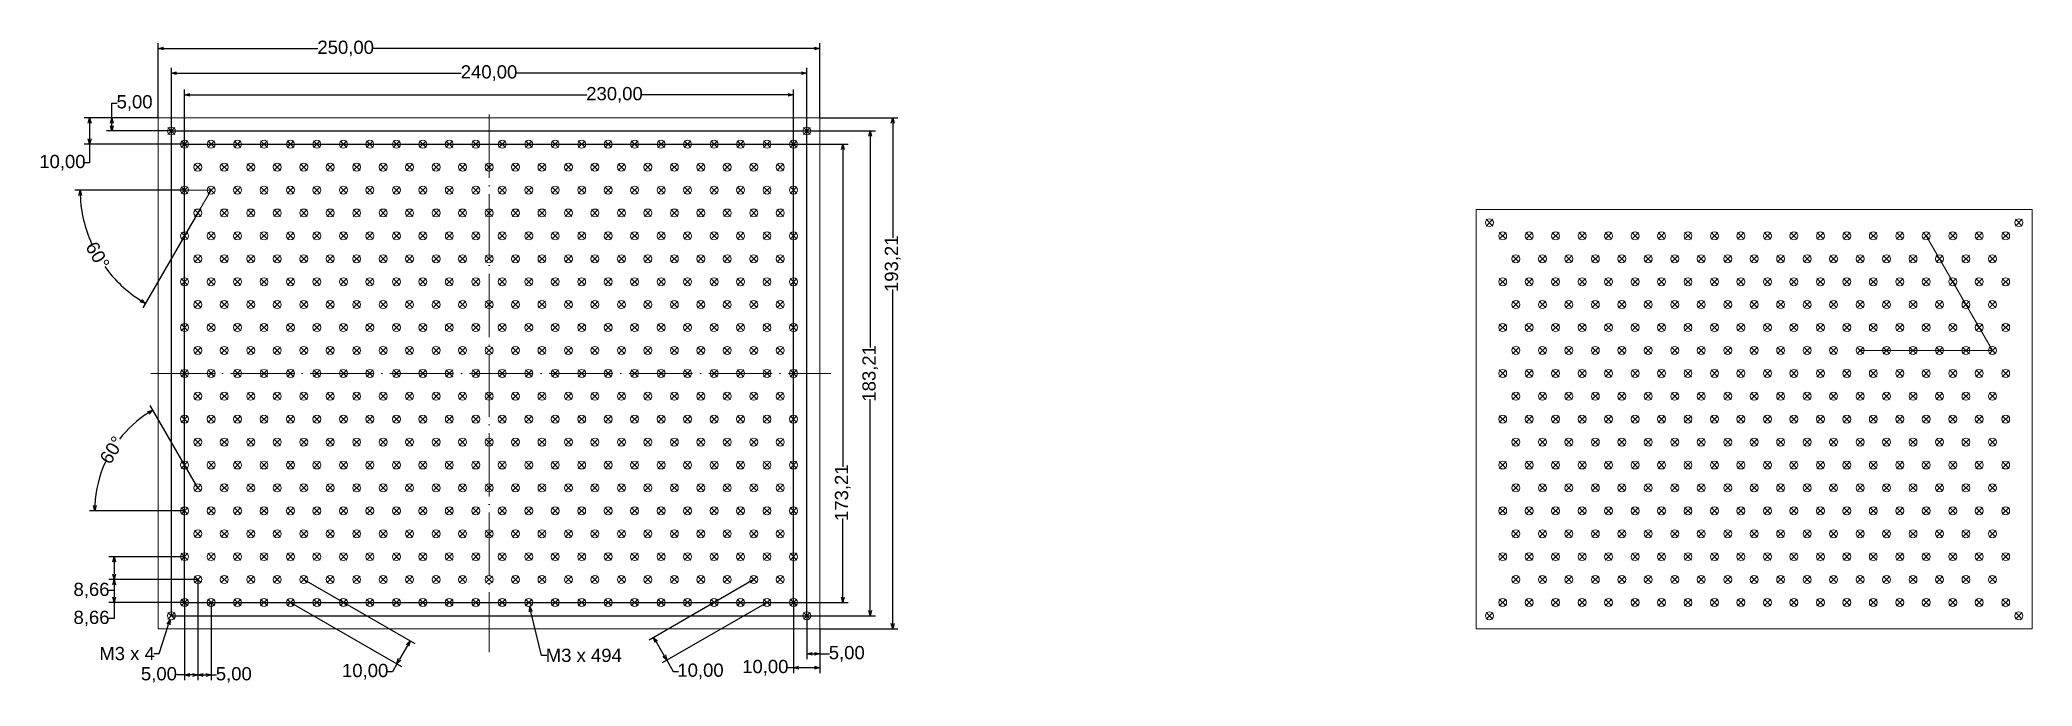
# Model space of a CAD drawing. Header units: millimetres. Extents: x -45 to 708, y -22 to 223.
import ezdxf

# ---------------------------------------------------------------- set-up
doc = ezdxf.new("R2010")
doc.units = ezdxf.units.MM
doc.header["$MEASUREMENT"] = 0
doc.linetypes.add('ACAD_ISO04W100', pattern=[30, 24, -3, 0, -3])
doc.layers.get('0').update_dxf_attribs({"lineweight": 9, "plot": 0})
doc.layers.get('Defpoints').update_dxf_attribs({"color": 255, "lineweight": 9})
for name, color, linetype, lineweight in [('dimn', 255, 'Continuous', 9), ('solid', 7, 'Continuous', 20), ('symmetric', 7, 'ACAD_ISO04W100', 9)]:
    doc.layers.add(name, color=color, linetype=linetype, lineweight=lineweight)
doc.styles.add('Annotative', font='arial.ttf')
doc.dimstyles.new('working', dxfattribs={"dimscale": 0, "dimtxt": 5, "dimasz": 2, "dimexe": 2, "dimexo": 0, "dimgap": 0.09, "dimtad": 0, "dimtoh": 1, "dimzin": 0, "dimtxsty": 'Annotative', "dimblk": 'OPEN30', "dimcen": 0, "dimclrd": 256, "dimclre": 256, "dimadec": 0, "dimazin": 0, "dimtfac": 1, "dimtofl": 0, "dimtmove": 0, "dimatfit": 3, "dimfxl": 1, "dimtolj": 1, "dimtzin": 0, "dimarcsym": 0})

msp = doc.modelspace()

# ---------------------------------------------------------------- blocks, each defined once
blk = doc.blocks.new('_Open30')
at = {"color": 0, "linetype": 'ByBlock', "lineweight": -2}
for p, q in [((-1, 0.27), (0, 0)), ((0, 0), (-1, -0.27)), ((0, 0), (-1, 0))]:
    blk.add_line(p, q, dxfattribs=at)
blk = doc.blocks.new('*D2')
at = {"layer": 'Defpoints', "color": 0, "transparency": 16777216}
for p in [(250, 219.39), (0, 193.21), (250, 193.21)]:
    blk.add_point(p, dxfattribs=at)
at = {"layer": 'dimn', "lineweight": -2, "transparency": 16777216}
for p, q in [((0, 193.21), (0, 221.39)), ((2, 219.39), (60.35, 219.39)), ((248, 219.39), (81.35, 219.39)), ((250, 193.21), (250, 221.39))]:
    blk.add_line(p, q, dxfattribs=at)
at = {"layer": 'dimn', "lineweight": -2, "transparency": 16777216, "xscale": 2, "yscale": 2, "zscale": 2, "rotation": 180}
blk.add_blockref('_Open30', (0, 219.39), dxfattribs=at)
at = {"layer": 'dimn', "lineweight": -2, "transparency": 16777216, "xscale": 2, "yscale": 2, "zscale": 2}
blk.add_blockref('_Open30', (250, 219.39), dxfattribs=at)
at = {"layer": 'dimn', "color": 0, "transparency": 16777216, "insert": (70.85, 219.39), "char_height": 5, "attachment_point": 5, "style": 'Annotative'}
blk.add_mtext('\\A1;250,00', dxfattribs=at)
blk = doc.blocks.new('*D3')
at = {"layer": 'Defpoints', "color": 0, "transparency": 16777216}
for p in [(245, 210.09), (5, 5), (245, 5)]:
    blk.add_point(p, dxfattribs=at)
at = {"layer": 'dimn', "lineweight": -2, "transparency": 16777216}
for p, q in [((5, 5), (5, 212.09)), ((245, 5), (245, 212.09)), ((7, 210.09), (114.5, 210.09)), ((243, 210.09), (135.5, 210.09))]:
    blk.add_line(p, q, dxfattribs=at)
at = {"layer": 'dimn', "lineweight": -2, "transparency": 16777216, "xscale": 2, "yscale": 2, "zscale": 2, "rotation": 180}
blk.add_blockref('_Open30', (5, 210.09), dxfattribs=at)
at = {"layer": 'dimn', "lineweight": -2, "transparency": 16777216, "xscale": 2, "yscale": 2, "zscale": 2}
blk.add_blockref('_Open30', (245, 210.09), dxfattribs=at)
at = {"layer": 'dimn', "color": 0, "transparency": 16777216, "insert": (125, 210.09), "char_height": 5, "attachment_point": 5, "style": 'Annotative'}
blk.add_mtext('\\A1;240,00', dxfattribs=at)
blk = doc.blocks.new('*D4')
at = {"layer": 'Defpoints', "color": 0, "transparency": 16777216}
for p in [(240, 201.87), (10, 10), (240, 10)]:
    blk.add_point(p, dxfattribs=at)
at = {"layer": 'dimn', "lineweight": -2, "transparency": 16777216}
for p, q in [((10, 10), (10, 203.87)), ((240, 10), (240, 203.87)), ((12, 201.87), (161.89, 201.87)), ((238, 201.87), (182.9, 201.87))]:
    blk.add_line(p, q, dxfattribs=at)
at = {"layer": 'dimn', "lineweight": -2, "transparency": 16777216, "xscale": 2, "yscale": 2, "zscale": 2, "rotation": 180}
blk.add_blockref('_Open30', (10, 201.87), dxfattribs=at)
at = {"layer": 'dimn', "lineweight": -2, "transparency": 16777216, "xscale": 2, "yscale": 2, "zscale": 2}
blk.add_blockref('_Open30', (240, 201.87), dxfattribs=at)
at = {"layer": 'dimn', "color": 0, "transparency": 16777216, "insert": (172.39, 201.87), "char_height": 5, "attachment_point": 5, "style": 'Annotative'}
blk.add_mtext('\\A1;230,00', dxfattribs=at)
blk = doc.blocks.new('*D5')
at = {"layer": 'Defpoints', "color": 0, "transparency": 16777216}
for p in [(250, 193.21), (277.47, 193.21), (250, 0)]:
    blk.add_point(p, dxfattribs=at)
at = {"layer": 'dimn', "lineweight": -2, "transparency": 16777216}
for p, q in [((250, 193.21), (279.47, 193.21)), ((277.47, 191.21), (277.47, 147.79)), ((277.47, 2), (277.47, 128.28)), ((250, 0), (279.47, 0))]:
    blk.add_line(p, q, dxfattribs=at)
at = {"layer": 'dimn', "lineweight": -2, "transparency": 16777216, "xscale": 2, "yscale": 2, "zscale": 2}
for p, rotation in [((277.47, 193.21), 90), ((277.47, 0), 270)]:
    blk.add_blockref('_Open30', p, dxfattribs=dict(at, rotation=rotation))
at = {"layer": 'dimn', "color": 0, "transparency": 16777216, "insert": (277.47, 138.03), "char_height": 5, "attachment_point": 5, "rotation": 90, "style": 'Annotative'}
blk.add_mtext('\\A1;193,21', dxfattribs=at)
blk = doc.blocks.new('*D6')
at = {"layer": 'Defpoints', "color": 0, "transparency": 16777216}
for p in [(5, 188.21), (5, 5), (268.99, 5)]:
    blk.add_point(p, dxfattribs=at)
at = {"layer": 'dimn', "lineweight": -2, "transparency": 16777216}
for p, q in [((5, 188.21), (270.99, 188.21)), ((268.99, 186.21), (268.99, 106.35)), ((268.99, 7), (268.99, 86.85)), ((5, 5), (270.99, 5))]:
    blk.add_line(p, q, dxfattribs=at)
at = {"layer": 'dimn', "lineweight": -2, "transparency": 16777216, "xscale": 2, "yscale": 2, "zscale": 2}
for p, rotation in [((268.99, 188.21), 90), ((268.99, 5), 270)]:
    blk.add_blockref('_Open30', p, dxfattribs=dict(at, rotation=rotation))
at = {"layer": 'dimn', "color": 0, "transparency": 16777216, "insert": (268.99, 96.6), "char_height": 5, "attachment_point": 5, "rotation": 90, "style": 'Annotative'}
blk.add_mtext('\\A1;183,21', dxfattribs=at)
blk = doc.blocks.new('*D7')
at = {"layer": 'Defpoints', "color": 0, "transparency": 16777216}
for p in [(10, 183.21), (10, 10), (258.62, 10)]:
    blk.add_point(p, dxfattribs=at)
at = {"layer": 'dimn', "lineweight": -2, "transparency": 16777216}
for p, q in [((10, 183.21), (260.62, 183.21)), ((258.62, 181.21), (258.62, 61.23)), ((258.62, 12), (258.62, 41.73)), ((10, 10), (260.62, 10))]:
    blk.add_line(p, q, dxfattribs=at)
at = {"layer": 'dimn', "lineweight": -2, "transparency": 16777216, "xscale": 2, "yscale": 2, "zscale": 2}
for p, rotation in [((258.62, 183.21), 90), ((258.62, 10), 270)]:
    blk.add_blockref('_Open30', p, dxfattribs=dict(at, rotation=rotation))
at = {"layer": 'dimn', "color": 0, "transparency": 16777216, "insert": (258.62, 51.48), "char_height": 5, "attachment_point": 5, "rotation": 90, "style": 'Annotative'}
blk.add_mtext('\\A1;173,21', dxfattribs=at)
blk = doc.blocks.new('*D8')
at = {"layer": 'Defpoints', "color": 0, "transparency": 16777216}
for p in [(15, 18.66), (10, 10), (15, -17.39)]:
    blk.add_point(p, dxfattribs=at)
at = {"layer": 'dimn', "lineweight": -2, "transparency": 16777216}
for p, q in [((15, 18.66), (15, -19.39)), ((10, 10), (10, -19.39)), ((10, -17.39), (6.89, -17.39)), ((13, -17.39), (12, -17.39))]:
    blk.add_line(p, q, dxfattribs=at)
at = {"layer": 'dimn', "lineweight": -2, "transparency": 16777216, "xscale": 2, "yscale": 2, "zscale": 2, "rotation": 180}
blk.add_blockref('_Open30', (10, -17.39), dxfattribs=at)
at = {"layer": 'dimn', "lineweight": -2, "transparency": 16777216, "xscale": 2, "yscale": 2, "zscale": 2}
blk.add_blockref('_Open30', (15, -17.39), dxfattribs=at)
at = {"layer": 'dimn', "color": 0, "transparency": 16777216, "insert": (0.31, -17.39), "char_height": 5, "attachment_point": 5, "style": 'Annotative'}
blk.add_mtext('\\A1;5,00', dxfattribs=at)
blk = doc.blocks.new('*D9')
at = {"layer": 'Defpoints', "color": 0, "transparency": 16777216}
for p in [(10, 27.32), (-16.58, 18.66), (15, 18.66)]:
    blk.add_point(p, dxfattribs=at)
at = {"layer": 'dimn', "lineweight": -2, "transparency": 16777216}
for p, q in [((10, 27.32), (-18.58, 27.32)), ((-16.58, 25.32), (-16.58, 20.66)), ((15, 18.66), (-18.58, 18.66)), ((-16.58, 18.66), (-16.58, 14.51)), ((-16.58, 14.51), (-18.58, 14.51))]:
    blk.add_line(p, q, dxfattribs=at)
at = {"layer": 'dimn', "lineweight": -2, "transparency": 16777216, "xscale": 2, "yscale": 2, "zscale": 2}
for p, rotation in [((-16.58, 27.32), 90), ((-16.58, 18.66), 270)]:
    blk.add_blockref('_Open30', p, dxfattribs=dict(at, rotation=rotation))
at = {"layer": 'dimn', "color": 0, "transparency": 16777216, "insert": (-25.16, 14.51), "char_height": 5, "attachment_point": 5, "style": 'Annotative'}
blk.add_mtext('\\A1;8,66', dxfattribs=at)
blk = doc.blocks.new('*D10')
at = {"layer": 'Defpoints', "color": 0, "transparency": 16777216}
for p in [(15, 18.66), (-16.58, 10), (10, 10)]:
    blk.add_point(p, dxfattribs=at)
at = {"layer": 'dimn', "lineweight": -2, "transparency": 16777216}
for p, q in [((15, 18.66), (-18.58, 18.66)), ((-16.58, 16.66), (-16.58, 12)), ((10, 10), (-18.58, 10)), ((-16.58, 10), (-16.58, 3.92)), ((-16.58, 3.92), (-18.58, 3.92))]:
    blk.add_line(p, q, dxfattribs=at)
at = {"layer": 'dimn', "lineweight": -2, "transparency": 16777216, "xscale": 2, "yscale": 2, "zscale": 2}
for p, rotation in [((-16.58, 18.66), 90), ((-16.58, 10), 270)]:
    blk.add_blockref('_Open30', p, dxfattribs=dict(at, rotation=rotation))
at = {"layer": 'dimn', "color": 0, "transparency": 16777216, "insert": (-25.16, 3.92), "char_height": 5, "attachment_point": 5, "style": 'Annotative'}
blk.add_mtext('\\A1;8,66', dxfattribs=at)
blk = doc.blocks.new('*D11')
at = {"layer": 'Defpoints', "color": 0, "transparency": 16777216}
for p in [(-17.47, 188.21), (0, 193.21), (5, 188.21)]:
    blk.add_point(p, dxfattribs=at)
at = {"layer": 'dimn', "lineweight": -2, "transparency": 16777216}
for p, q in [((-17.47, 193.21), (-17.47, 198.79)), ((-17.47, 198.79), (-15.47, 198.79)), ((0, 193.21), (-19.47, 193.21)), ((5, 188.21), (-19.47, 188.21)), ((-17.47, 190.21), (-17.47, 191.21))]:
    blk.add_line(p, q, dxfattribs=at)
at = {"layer": 'dimn', "lineweight": -2, "transparency": 16777216, "xscale": 2, "yscale": 2, "zscale": 2}
for p, rotation in [((-17.47, 193.21), 90), ((-17.47, 188.21), 270)]:
    blk.add_blockref('_Open30', p, dxfattribs=dict(at, rotation=rotation))
at = {"layer": 'dimn', "color": 0, "transparency": 16777216, "insert": (-8.89, 198.79), "char_height": 5, "attachment_point": 5, "style": 'Annotative'}
blk.add_mtext('\\A1;5,00', dxfattribs=at)
blk = doc.blocks.new('*D12')
at = {"layer": 'Defpoints', "color": 0, "transparency": 16777216}
for p in [(0, 193.21), (-25.87, 183.21), (10, 183.21)]:
    blk.add_point(p, dxfattribs=at)
at = {"layer": 'dimn', "lineweight": -2, "transparency": 16777216}
for p, q in [((0, 193.21), (-27.87, 193.21)), ((-25.87, 191.21), (-25.87, 185.21)), ((10, 183.21), (-27.87, 183.21)), ((-25.87, 183.21), (-25.87, 176.22)), ((-25.87, 176.22), (-27.87, 176.22))]:
    blk.add_line(p, q, dxfattribs=at)
at = {"layer": 'dimn', "lineweight": -2, "transparency": 16777216, "xscale": 2, "yscale": 2, "zscale": 2}
for p, rotation in [((-25.87, 193.21), 90), ((-25.87, 183.21), 270)]:
    blk.add_blockref('_Open30', p, dxfattribs=dict(at, rotation=rotation))
at = {"layer": 'dimn', "color": 0, "transparency": 16777216, "insert": (-36.15, 176.22), "char_height": 5, "attachment_point": 5, "style": 'Annotative'}
blk.add_mtext('\\A1;10,00', dxfattribs=at)
blk = doc.blocks.new('*D13')
at = {"layer": 'Defpoints', "color": 0, "transparency": 16777216}
for p in [(245, 5), (250, 0), (245, -9.4)]:
    blk.add_point(p, dxfattribs=at)
at = {"layer": 'dimn', "lineweight": -2, "transparency": 16777216}
for p, q in [((245, 5), (245, -11.4)), ((250, 0), (250, -11.4)), ((247, -9.4), (248, -9.4)), ((250, -9.4), (253.55, -9.4))]:
    blk.add_line(p, q, dxfattribs=at)
at = {"layer": 'dimn', "lineweight": -2, "transparency": 16777216, "xscale": 2, "yscale": 2, "zscale": 2, "rotation": 180}
blk.add_blockref('_Open30', (245, -9.4), dxfattribs=at)
at = {"layer": 'dimn', "lineweight": -2, "transparency": 16777216, "xscale": 2, "yscale": 2, "zscale": 2}
blk.add_blockref('_Open30', (250, -9.4), dxfattribs=at)
at = {"layer": 'dimn', "color": 0, "transparency": 16777216, "insert": (260.12, -9.4), "char_height": 5, "attachment_point": 5, "style": 'Annotative'}
blk.add_mtext('\\A1;5,00', dxfattribs=at)
blk = doc.blocks.new('*D14')
at = {"layer": 'Defpoints', "color": 0, "transparency": 16777216}
for p in [(240, 10), (250, 0), (240, -14.65)]:
    blk.add_point(p, dxfattribs=at)
at = {"layer": 'dimn', "lineweight": -2, "transparency": 16777216}
for p, q in [((240, 10), (240, -16.65)), ((250, 0), (250, -16.65)), ((240, -14.65), (237.64, -14.65)), ((248, -14.65), (242, -14.65))]:
    blk.add_line(p, q, dxfattribs=at)
at = {"layer": 'dimn', "lineweight": -2, "transparency": 16777216, "xscale": 2, "yscale": 2, "zscale": 2, "rotation": 180}
blk.add_blockref('_Open30', (240, -14.65), dxfattribs=at)
at = {"layer": 'dimn', "lineweight": -2, "transparency": 16777216, "xscale": 2, "yscale": 2, "zscale": 2}
blk.add_blockref('_Open30', (250, -14.65), dxfattribs=at)
at = {"layer": 'dimn', "color": 0, "transparency": 16777216, "insert": (229.35, -14.65), "char_height": 5, "attachment_point": 5, "style": 'Annotative'}
blk.add_mtext('\\A1;10,00', dxfattribs=at)
blk = doc.blocks.new('*D15')
at = {"layer": 'Defpoints', "color": 0, "transparency": 16777216}
for p in [(10, 165.88), (20, 165.88), (15, 157.22), (-26.49, 148.96)]:
    blk.add_point(p, dxfattribs=at)
at = {"layer": 'dimn', "lineweight": -2, "transparency": 16777216}
for p, q in [((10, 165.88), (-31.47, 165.88)), ((15, 157.22), (-5.74, 121.31))]:
    blk.add_line(p, q, dxfattribs=at)
for start, end in [(182.31636, 204.19012), (215.80988, 237.68364)]:
    blk.add_arc((20, 165.88), 49.47, start, end, dxfattribs=at)
at = {"layer": 'dimn', "lineweight": -2, "transparency": 16777216, "xscale": 2, "yscale": 2, "zscale": 2}
for p, rotation in [((-29.47, 165.88), 91.15817771114187), ((-4.74, 123.04), 328.8418222888679)]:
    blk.add_blockref('_Open30', p, dxfattribs=dict(at, rotation=rotation))
at = {"layer": 'dimn', "color": 0, "transparency": 16777216, "insert": (-22.85, 141.15), "char_height": 5, "attachment_point": 5, "rotation": 300, "style": 'Annotative'}
blk.add_mtext('\\A1;60°', dxfattribs=at)
blk = doc.blocks.new('*D16')
at = {"layer": 'Defpoints', "color": 0, "transparency": 16777216}
for p in [(139.65, 11.46), (140.35, 8.54)]:
    blk.add_point(p, dxfattribs=at)
at = {"layer": 'dimn', "lineweight": -2, "transparency": 16777216}
for p, q in [((144.78, -10), (140.81, 6.6)), ((146.78, -10), (144.78, -10))]:
    blk.add_line(p, q, dxfattribs=at)
at = {"layer": 'dimn', "lineweight": -2, "transparency": 16777216, "xscale": 2, "yscale": 2, "zscale": 2, "rotation": 103.4324922661841}
blk.add_blockref('_Open30', (140.35, 8.54), dxfattribs=at)
at = {"layer": 'dimn', "color": 0, "transparency": 16777216, "insert": (160.8, -10), "char_height": 5, "attachment_point": 5, "style": 'Annotative'}
blk.add_mtext('\\A1;M3 x 494', dxfattribs=at)
blk = doc.blocks.new('*D17')
at = {"layer": 'Defpoints', "color": 0, "transparency": 16777216}
for p in [(4.54, 3.57), (5.46, 6.43)]:
    blk.add_point(p, dxfattribs=at)
at = {"layer": 'dimn', "lineweight": -2, "transparency": 16777216}
for p, q in [((0.41, -9.32), (3.93, 1.67)), ((-1.59, -9.32), (0.41, -9.32))]:
    blk.add_line(p, q, dxfattribs=at)
at = {"layer": 'dimn', "lineweight": -2, "transparency": 16777216, "xscale": 2, "yscale": 2, "zscale": 2, "rotation": 72.24500581941503}
blk.add_blockref('_Open30', (4.54, 3.57), dxfattribs=at)
at = {"layer": 'dimn', "color": 0, "transparency": 16777216, "insert": (-11.73, -9.32), "char_height": 5, "attachment_point": 5, "style": 'Annotative'}
blk.add_mtext('\\A1;M3 x 4', dxfattribs=at)
blk = doc.blocks.new('*D18')
at = {"layer": 'Defpoints', "color": 0, "transparency": 16777216}
for p in [(15, 18.66), (20, 10), (20, -17.39)]:
    blk.add_point(p, dxfattribs=at)
at = {"layer": 'dimn', "lineweight": -2, "transparency": 16777216}
for p, q in [((15, 18.66), (15, -19.39)), ((20, 10), (20, -19.39)), ((17, -17.39), (18, -17.39)), ((20, -17.39), (22, -17.39))]:
    blk.add_line(p, q, dxfattribs=at)
at = {"layer": 'dimn', "lineweight": -2, "transparency": 16777216, "xscale": 2, "yscale": 2, "zscale": 2, "rotation": 180}
blk.add_blockref('_Open30', (15, -17.39), dxfattribs=at)
at = {"layer": 'dimn', "lineweight": -2, "transparency": 16777216, "xscale": 2, "yscale": 2, "zscale": 2}
blk.add_blockref('_Open30', (20, -17.39), dxfattribs=at)
at = {"layer": 'dimn', "color": 0, "transparency": 16777216, "insert": (28.58, -17.39), "char_height": 5, "attachment_point": 5, "style": 'Annotative'}
blk.add_mtext('\\A1;5,00', dxfattribs=at)
blk = doc.blocks.new('*D19')
at = {"layer": 'Defpoints', "color": 0, "transparency": 16777216}
for p in [(55, 18.66), (50, 10), (95.19, -4.55)]:
    blk.add_point(p, dxfattribs=at)
at = {"layer": 'dimn', "lineweight": -2, "transparency": 16777216}
for p, q in [((55, 18.66), (96.93, -5.55)), ((50, 10), (91.93, -14.21)), ((94.19, -6.28), (91.19, -11.47)), ((90.19, -13.21), (88.49, -16.16)), ((88.49, -16.16), (86.49, -16.16))]:
    blk.add_line(p, q, dxfattribs=at)
at = {"layer": 'dimn', "lineweight": -2, "transparency": 16777216, "xscale": 2, "yscale": 2, "zscale": 2}
for p, rotation in [((95.19, -4.55), 60.00000000000082), ((90.19, -13.21), 240.0000000000009)]:
    blk.add_blockref('_Open30', p, dxfattribs=dict(at, rotation=rotation))
at = {"layer": 'dimn', "color": 0, "transparency": 16777216, "insert": (78.21, -16.16), "char_height": 5, "attachment_point": 5, "style": 'Annotative'}
blk.add_mtext('\\A1;10,00', dxfattribs=at)
blk = doc.blocks.new('*D20')
at = {"layer": 'Defpoints', "color": 0, "transparency": 16777216}
for p in [(225, 18.66), (230, 10), (187.18, -3.18)]:
    blk.add_point(p, dxfattribs=at)
at = {"layer": 'dimn', "lineweight": -2, "transparency": 16777216}
for p, q in [((225, 18.66), (185.45, -4.18)), ((230, 10), (190.45, -12.84)), ((188.18, -4.91), (191.18, -10.1)), ((192.18, -11.84), (194.6, -16.03)), ((194.6, -16.03), (196.6, -16.03))]:
    blk.add_line(p, q, dxfattribs=at)
at = {"layer": 'dimn', "lineweight": -2, "transparency": 16777216, "xscale": 2, "yscale": 2, "zscale": 2}
for p, rotation in [((187.18, -3.18), 119.9999999999957), ((192.18, -11.84), 299.9999999999957)]:
    blk.add_blockref('_Open30', p, dxfattribs=dict(at, rotation=rotation))
at = {"layer": 'dimn', "color": 0, "transparency": 16777216, "insert": (204.88, -16.03), "char_height": 5, "attachment_point": 5, "style": 'Annotative'}
blk.add_mtext('\\A1;10,00', dxfattribs=at)
blk = doc.blocks.new('*D22')
at = {"layer": 'Defpoints', "color": 0, "transparency": 16777216}
for p in [(-21.3, 59.67), (15, 53.3), (10, 44.64), (20, 44.64)]:
    blk.add_point(p, dxfattribs=at)
at = {"layer": 'dimn', "lineweight": -2, "transparency": 16777216}
for p, q in [((15, 53.3), (-2.98, 84.44)), ((10, 44.64), (-25.95, 44.64))]:
    blk.add_line(p, q, dxfattribs=at)
for start, end in [(122.6073, 141.91851), (155.00354, 177.3927)]:
    blk.add_arc((20, 44.64), 43.95, start, end, dxfattribs=at)
at = {"layer": 'dimn', "lineweight": -2, "transparency": 16777216, "xscale": 2, "yscale": 2, "zscale": 2}
for p, rotation in [((-1.98, 82.71), 31.30364996249895), ((-23.95, 44.64), 268.6963500375002)]:
    blk.add_blockref('_Open30', p, dxfattribs=dict(at, rotation=rotation))
at = {"layer": 'dimn', "color": 0, "transparency": 16777216, "insert": (-17.46, 67.63), "char_height": 5, "attachment_point": 5, "rotation": 58.46102, "style": 'Annotative'}
blk.add_mtext('\\A1;60°', dxfattribs=at)

# ---------------------------------------------------------------- dimensions: what is measured, and where the dimension line sits
at = {"layer": 'dimn'}
dim = msp.add_linear_dim(base=(250, 219.388), p1=(0, 193.205), p2=(250, 193.205), dimstyle='working', dxfattribs=at)
dim.commit()
dim.dimension.update_dxf_attribs({"geometry": '*D2', "text_midpoint": (70.852, 219.388), "dimtype": 160})
for base, p1, p2, picture, middle in [((245, 210.09), (5, 5), (245, 5), '*D3', (125, 210.09)), ((240, 201.866), (10, 10), (240, 10), '*D4', (172.393, 201.866)), ((15, -17.393), (10, 10), (15, 18.66), '*D8', (0.311, -17.393)), ((240, -14.65), (250, 0), (240, 10), '*D14', (229.353, -14.65)), ((245, -9.401), (250, 0), (245, 5), '*D13', (260.121, -9.401))]:
    dim = msp.add_linear_dim(base=base, p1=p1, p2=p2, dimstyle='working', override={"dimscale": 1}, dxfattribs=at)
    dim.commit()
    dim.dimension.update_dxf_attribs({"geometry": picture, "text_midpoint": middle, "dimtype": 160})
for base, p1, p2, angle, picture, middle, dimtype in [((-17.467, 188.205), (0, 193.205), (5, 188.205), 90, '*D11', (-8.891, 198.789), 160), ((-25.872, 183.205), (0, 193.205), (10, 183.205), 90, '*D12', (-36.154, 176.218), 160), ((268.9943, 5), (5, 188.2051), (5, 5), 90, '*D6', (268.9943, 96.6025), 160), ((277.4664, 193.2051), (250, 0), (250, 193.2051), 90, '*D5', (277.4664, 138.0348), 160), ((258.6191, 10), (10, 183.2051), (10, 10), 90, '*D7', (258.6191, 51.4802), 160), ((-16.578, 18.66), (10, 27.321), (15, 18.66), 90, '*D9', (-25.164, 14.509), 160), ((-16.578, 10), (15, 18.66), (10, 10), 90, '*D10', (-25.164, 3.919), 160), ((95.194, -4.546), (50, 10), (55, 18.66), 60, '*D19', (78.208, -16.158), 161), ((187.18, -3.175), (230, 10), (225, 18.66), 120, '*D20', (204.885, -16.032), 161)]:
    dim = msp.add_linear_dim(base=base, p1=p1, p2=p2, angle=angle, dimstyle='working', override={"dimscale": 1}, dxfattribs=at)
    dim.commit()
    dim.dimension.update_dxf_attribs({"geometry": picture, "text_midpoint": middle, "dimtype": dimtype})
dim = msp.add_angular_dim_3p(base=(-26.49, 148.963), center=(20, 165.885), p1=(10, 165.885), p2=(15, 157.224), dimstyle='working', override={"dimscale": 1}, dxfattribs=at)
dim.commit()
dim.dimension.update_dxf_attribs({"geometry": '*D15', "text_midpoint": (-22.846, 141.148)})
dim = msp.add_angular_dim_3p(base=(-21.303, 59.674), center=(20, 44.641), p1=(10, 44.641), p2=(15, 53.301), dimstyle='working', override={"dimscale": 1}, dxfattribs=at)
dim.commit()
dim.dimension.update_dxf_attribs({"geometry": '*D22', "text_midpoint": (-17.461, 67.632), "dimtype": 165})
dim = msp.add_linear_dim(base=(20, -17.393), p1=(15, 18.66), p2=(20, 10), dimstyle='working', override={"dimscale": 1}, dxfattribs=at)
dim.commit()
dim.dimension.update_dxf_attribs({"geometry": '*D18', "text_midpoint": (28.575, -17.393)})
for p1, p2, text, picture, middle in [((139.652, 11.459), (140.348, 8.541), 'M3 x 494', '*D16', (160.803, -9.996)), ((5.457, 6.429), (4.543, 3.571), 'M3 x 4', '*D17', (-11.728, -9.32))]:
    dim = msp.add_diameter_dim_2p(p1=p1, p2=p2, text=text, dimstyle='working', override={"dimscale": 1}, dxfattribs=at)
    dim.commit()
    dim.dimension.update_dxf_attribs({"geometry": picture, "text_midpoint": middle, "dimtype": 163})

# ---------------------------------------------------------------- linework, layer by layer
at = {"layer": 'dimn'}
for p, q in [((0, 193.205), (0, 188.205)), ((0, 188.205), (0, 193.205)), ((0, 188.205), (0, 183.205)), ((0, 183.205), (0, 188.205)), ((6.273, 189.478), (3.727, 186.932)), ((6.273, 186.932), (3.727, 189.478)), ((243.727, 189.478), (246.273, 186.932)), ((243.727, 186.932), (246.273, 189.478)), ((11.273, 184.478), (8.727, 181.932)), ((11.273, 181.932), (8.727, 184.478)), ((21.273, 184.478), (18.727, 181.932)), ((21.273, 181.932), (18.727, 184.478)), ((31.273, 184.478), (28.727, 181.932)), ((31.273, 181.932), (28.727, 184.478)), ((41.273, 184.478), (38.727, 181.932)), ((41.273, 181.932), (38.727, 184.478)), ((51.273, 184.478), (48.727, 181.932)), ((51.273, 181.932), (48.727, 184.478)), ((61.273, 184.478), (58.727, 181.932)), ((61.273, 181.932), (58.727, 184.478)), ((71.273, 184.478), (68.727, 181.932)), ((71.273, 181.932), (68.727, 184.478)), ((81.273, 184.478), (78.727, 181.932)), ((81.273, 181.932), (78.727, 184.478)), ((91.273, 184.478), (88.727, 181.932)), ((91.273, 181.932), (88.727, 184.478)), ((101.273, 184.478), (98.727, 181.932)), ((101.273, 181.932), (98.727, 184.478)), ((111.273, 184.478), (108.727, 181.932)), ((111.273, 181.932), (108.727, 184.478)), ((121.273, 184.478), (118.727, 181.932)), ((121.273, 181.932), (118.727, 184.478)), ((128.727, 184.478), (131.273, 181.932)), ((128.727, 181.932), (131.273, 184.478)), ((138.727, 184.478), (141.273, 181.932)), ((138.727, 181.932), (141.273, 184.478)), ((148.727, 184.478), (151.273, 181.932)), ((148.727, 181.932), (151.273, 184.478)), ((158.727, 184.478), (161.273, 181.932)), ((158.727, 181.932), (161.273, 184.478)), ((168.727, 184.478), (171.273, 181.932)), ((168.727, 181.932), (171.273, 184.478)), ((178.727, 184.478), (181.273, 181.932)), ((178.727, 181.932), (181.273, 184.478)), ((188.727, 184.478), (191.273, 181.932)), ((188.727, 181.932), (191.273, 184.478)), ((198.727, 184.478), (201.273, 181.932)), ((198.727, 181.932), (201.273, 184.478)), ((208.727, 184.478), (211.273, 181.932)), ((208.727, 181.932), (211.273, 184.478)), ((218.727, 184.478), (221.273, 181.932)), ((218.727, 181.932), (221.273, 184.478)), ((228.727, 184.478), (231.273, 181.932)), ((228.727, 181.932), (231.273, 184.478)), ((238.727, 184.478), (241.273, 181.932)), ((238.727, 181.932), (241.273, 184.478)), ((16.273, 175.818), (13.727, 173.272)), ((16.273, 173.272), (13.727, 175.818)), ((26.273, 175.818), (23.727, 173.272)), ((26.273, 173.272), (23.727, 175.818)), ((36.273, 175.818), (33.727, 173.272)), ((36.273, 173.272), (33.727, 175.818)), ((46.273, 175.818), (43.727, 173.272)), ((46.273, 173.272), (43.727, 175.818)), ((56.273, 175.818), (53.727, 173.272)), ((56.273, 173.272), (53.727, 175.818)), ((66.273, 175.818), (63.727, 173.272)), ((66.273, 173.272), (63.727, 175.818)), ((76.273, 175.818), (73.727, 173.272)), ((76.273, 173.272), (73.727, 175.818)), ((86.273, 175.818), (83.727, 173.272)), ((86.273, 173.272), (83.727, 175.818)), ((96.273, 175.818), (93.727, 173.272)), ((96.273, 173.272), (93.727, 175.818)), ((106.273, 175.818), (103.727, 173.272)), ((106.273, 173.272), (103.727, 175.818)), ((116.273, 175.818), (113.727, 173.272)), ((116.273, 173.272), (113.727, 175.818)), ((126.273, 175.818), (123.727, 173.272)), ((126.273, 173.272), (123.727, 175.818)), ((133.727, 175.818), (136.273, 173.272)), ((133.727, 173.272), (136.273, 175.818)), ((143.727, 175.818), (146.273, 173.272)), ((143.727, 173.272), (146.273, 175.818)), ((153.727, 175.818), (156.273, 173.272)), ((153.727, 173.272), (156.273, 175.818)), ((163.727, 175.818), (166.273, 173.272)), ((163.727, 173.272), (166.273, 175.818)), ((173.727, 175.818), (176.273, 173.272)), ((173.727, 173.272), (176.273, 175.818)), ((183.727, 175.818), (186.273, 173.272)), ((183.727, 173.272), (186.273, 175.818)), ((193.727, 175.818), (196.273, 173.272)), ((193.727, 173.272), (196.273, 175.818)), ((203.727, 175.818), (206.273, 173.272)), ((203.727, 173.272), (206.273, 175.818)), ((213.727, 175.818), (216.273, 173.272)), ((213.727, 173.272), (216.273, 175.818)), ((223.727, 175.818), (226.273, 173.272)), ((223.727, 173.272), (226.273, 175.818)), ((233.727, 175.818), (236.273, 173.272)), ((233.727, 173.272), (236.273, 175.818)), ((11.273, 167.157), (8.727, 164.612)), ((11.273, 164.612), (8.727, 167.157)), ((10, 165.885), (20, 165.885)), ((20, 165.885), (15, 157.224)), ((21.273, 167.157), (18.727, 164.612)), ((21.273, 164.612), (18.727, 167.157)), ((31.273, 167.157), (28.727, 164.612)), ((31.273, 164.612), (28.727, 167.157)), ((41.273, 167.157), (38.727, 164.612)), ((41.273, 164.612), (38.727, 167.157)), ((51.273, 167.157), (48.727, 164.612)), ((51.273, 164.612), (48.727, 167.157)), ((61.273, 167.157), (58.727, 164.612)), ((61.273, 164.612), (58.727, 167.157)), ((71.273, 167.157), (68.727, 164.612)), ((71.273, 164.612), (68.727, 167.157)), ((81.273, 167.157), (78.727, 164.612)), ((81.273, 164.612), (78.727, 167.157)), ((91.273, 167.157), (88.727, 164.612)), ((91.273, 164.612), (88.727, 167.157)), ((101.273, 167.157), (98.727, 164.612)), ((101.273, 164.612), (98.727, 167.157)), ((111.273, 167.157), (108.727, 164.612)), ((111.273, 164.612), (108.727, 167.157)), ((121.273, 167.157), (118.727, 164.612)), ((121.273, 164.612), (118.727, 167.157)), ((128.727, 167.157), (131.273, 164.612)), ((128.727, 164.612), (131.273, 167.157)), ((138.727, 167.157), (141.273, 164.612)), ((138.727, 164.612), (141.273, 167.157)), ((148.727, 167.157), (151.273, 164.612)), ((148.727, 164.612), (151.273, 167.157)), ((158.727, 167.157), (161.273, 164.612)), ((158.727, 164.612), (161.273, 167.157)), ((168.727, 167.157), (171.273, 164.612)), ((168.727, 164.612), (171.273, 167.157)), ((178.727, 167.157), (181.273, 164.612)), ((178.727, 164.612), (181.273, 167.157)), ((188.727, 167.157), (191.273, 164.612)), ((188.727, 164.612), (191.273, 167.157)), ((198.727, 167.157), (201.273, 164.612)), ((198.727, 164.612), (201.273, 167.157)), ((208.727, 167.157), (211.273, 164.612)), ((208.727, 164.612), (211.273, 167.157)), ((218.727, 167.157), (221.273, 164.612)), ((218.727, 164.612), (221.273, 167.157)), ((228.727, 167.157), (231.273, 164.612)), ((228.727, 164.612), (231.273, 167.157)), ((238.727, 167.157), (241.273, 164.612)), ((238.727, 164.612), (241.273, 167.157)), ((16.273, 158.497), (13.727, 155.952)), ((16.273, 155.952), (13.727, 158.497)), ((26.273, 158.497), (23.727, 155.952)), ((26.273, 155.952), (23.727, 158.497)), ((36.273, 158.497), (33.727, 155.952)), ((36.273, 155.952), (33.727, 158.497)), ((46.273, 158.497), (43.727, 155.952)), ((46.273, 155.952), (43.727, 158.497)), ((56.273, 158.497), (53.727, 155.952)), ((56.273, 155.952), (53.727, 158.497)), ((66.273, 158.497), (63.727, 155.952)), ((66.273, 155.952), (63.727, 158.497)), ((76.273, 158.497), (73.727, 155.952)), ((76.273, 155.952), (73.727, 158.497)), ((86.273, 158.497), (83.727, 155.952)), ((86.273, 155.952), (83.727, 158.497)), ((96.273, 158.497), (93.727, 155.952)), ((96.273, 155.952), (93.727, 158.497)), ((106.273, 158.497), (103.727, 155.952)), ((106.273, 155.952), (103.727, 158.497)), ((116.273, 158.497), (113.727, 155.952)), ((116.273, 155.952), (113.727, 158.497)), ((126.273, 158.497), (123.727, 155.952)), ((126.273, 155.952), (123.727, 158.497)), ((133.727, 158.497), (136.273, 155.952)), ((133.727, 155.952), (136.273, 158.497)), ((143.727, 158.497), (146.273, 155.952)), ((143.727, 155.952), (146.273, 158.497)), ((153.727, 158.497), (156.273, 155.952)), ((153.727, 155.952), (156.273, 158.497)), ((163.727, 158.497), (166.273, 155.952)), ((163.727, 155.952), (166.273, 158.497)), ((173.727, 158.497), (176.273, 155.952)), ((173.727, 155.952), (176.273, 158.497)), ((183.727, 158.497), (186.273, 155.952)), ((183.727, 155.952), (186.273, 158.497)), ((193.727, 158.497), (196.273, 155.952)), ((193.727, 155.952), (196.273, 158.497)), ((203.727, 158.497), (206.273, 155.952)), ((203.727, 155.952), (206.273, 158.497)), ((213.727, 158.497), (216.273, 155.952)), ((213.727, 155.952), (216.273, 158.497)), ((223.727, 158.497), (226.273, 155.952)), ((223.727, 155.952), (226.273, 158.497)), ((233.727, 158.497), (236.273, 155.952)), ((233.727, 155.952), (236.273, 158.497)), ((707.897, 158.564), (497.897, 158.564)), ((707.897, 0), (707.897, 158.564)), ((504.169, 154.837), (501.624, 152.291)), ((504.169, 152.291), (501.624, 154.837)), ((701.624, 154.837), (704.169, 152.291)), ((701.624, 152.291), (704.169, 154.837)), ((11.273, 149.837), (8.727, 147.291)), ((11.273, 147.291), (8.727, 149.837)), ((21.273, 149.837), (18.727, 147.291)), ((21.273, 147.291), (18.727, 149.837)), ((31.273, 149.837), (28.727, 147.291)), ((31.273, 147.291), (28.727, 149.837)), ((41.273, 149.837), (38.727, 147.291)), ((41.273, 147.291), (38.727, 149.837)), ((51.273, 149.837), (48.727, 147.291)), ((51.273, 147.291), (48.727, 149.837)), ((61.273, 149.837), (58.727, 147.291)), ((61.273, 147.291), (58.727, 149.837)), ((71.273, 149.837), (68.727, 147.291)), ((71.273, 147.291), (68.727, 149.837)), ((81.273, 149.837), (78.727, 147.291)), ((81.273, 147.291), (78.727, 149.837)), ((91.273, 149.837), (88.727, 147.291)), ((91.273, 147.291), (88.727, 149.837)), ((101.273, 149.837), (98.727, 147.291)), ((101.273, 147.291), (98.727, 149.837)), ((111.273, 149.837), (108.727, 147.291)), ((111.273, 147.291), (108.727, 149.837)), ((121.273, 149.837), (118.727, 147.291)), ((121.273, 147.291), (118.727, 149.837)), ((128.727, 149.837), (131.273, 147.291)), ((128.727, 147.291), (131.273, 149.837)), ((138.727, 149.837), (141.273, 147.291)), ((138.727, 147.291), (141.273, 149.837)), ((148.727, 149.837), (151.273, 147.291)), ((148.727, 147.291), (151.273, 149.837)), ((158.727, 149.837), (161.273, 147.291)), ((158.727, 147.291), (161.273, 149.837)), ((168.727, 149.837), (171.273, 147.291)), ((168.727, 147.291), (171.273, 149.837)), ((178.727, 149.837), (181.273, 147.291)), ((178.727, 147.291), (181.273, 149.837)), ((188.727, 149.837), (191.273, 147.291)), ((188.727, 147.291), (191.273, 149.837)), ((198.727, 149.837), (201.273, 147.291)), ((198.727, 147.291), (201.273, 149.837)), ((208.727, 149.837), (211.273, 147.291)), ((208.727, 147.291), (211.273, 149.837)), ((218.727, 149.837), (221.273, 147.291)), ((218.727, 147.291), (221.273, 149.837)), ((228.727, 149.837), (231.273, 147.291)), ((228.727, 147.291), (231.273, 149.837)), ((238.727, 149.837), (241.273, 147.291)), ((238.727, 147.291), (241.273, 149.837)), ((509.169, 149.837), (506.624, 147.291)), ((509.169, 147.291), (506.624, 149.837)), ((519.169, 149.837), (516.624, 147.291)), ((519.169, 147.291), (516.624, 149.837)), ((529.169, 149.837), (526.624, 147.291)), ((529.169, 147.291), (526.624, 149.837)), ((539.169, 149.837), (536.624, 147.291)), ((539.169, 147.291), (536.624, 149.837)), ((549.169, 149.837), (546.624, 147.291)), ((549.169, 147.291), (546.624, 149.837)), ((559.169, 149.837), (556.624, 147.291)), ((559.169, 147.291), (556.624, 149.837)), ((569.169, 149.837), (566.624, 147.291)), ((569.169, 147.291), (566.624, 149.837)), ((579.169, 149.837), (576.624, 147.291)), ((579.169, 147.291), (576.624, 149.837)), ((589.169, 149.837), (586.624, 147.291)), ((589.169, 147.291), (586.624, 149.837)), ((599.169, 149.837), (596.624, 147.291)), ((599.169, 147.291), (596.624, 149.837)), ((609.169, 149.837), (606.624, 147.291)), ((609.169, 147.291), (606.624, 149.837)), ((619.169, 149.837), (616.624, 147.291)), ((619.169, 147.291), (616.624, 149.837)), ((626.624, 149.837), (629.169, 147.291)), ((626.624, 147.291), (629.169, 149.837)), ((636.624, 149.837), (639.169, 147.291)), ((636.624, 147.291), (639.169, 149.837)), ((646.624, 149.837), (649.169, 147.291)), ((646.624, 147.291), (649.169, 149.837)), ((656.624, 149.837), (659.169, 147.291)), ((656.624, 147.291), (659.169, 149.837)), ((666.624, 149.837), (669.169, 147.291)), ((666.624, 147.291), (669.169, 149.837)), ((667.897, 148.564), (692.897, 105.263)), ((676.624, 149.837), (679.169, 147.291)), ((676.624, 147.291), (679.169, 149.837)), ((686.624, 149.837), (689.169, 147.291)), ((686.624, 147.291), (689.169, 149.837)), ((696.624, 149.837), (699.169, 147.291)), ((696.624, 147.291), (699.169, 149.837)), ((16.273, 141.177), (13.727, 138.631)), ((16.273, 138.631), (13.727, 141.177)), ((26.273, 141.177), (23.727, 138.631)), ((26.273, 138.631), (23.727, 141.177)), ((36.273, 141.177), (33.727, 138.631)), ((36.273, 138.631), (33.727, 141.177)), ((46.273, 141.177), (43.727, 138.631)), ((46.273, 138.631), (43.727, 141.177)), ((56.273, 141.177), (53.727, 138.631)), ((56.273, 138.631), (53.727, 141.177)), ((66.273, 141.177), (63.727, 138.631)), ((66.273, 138.631), (63.727, 141.177)), ((76.273, 141.177), (73.727, 138.631)), ((76.273, 138.631), (73.727, 141.177)), ((86.273, 141.177), (83.727, 138.631)), ((86.273, 138.631), (83.727, 141.177)), ((96.273, 141.177), (93.727, 138.631)), ((96.273, 138.631), (93.727, 141.177)), ((106.273, 141.177), (103.727, 138.631)), ((106.273, 138.631), (103.727, 141.177)), ((116.273, 141.177), (113.727, 138.631)), ((116.273, 138.631), (113.727, 141.177)), ((126.273, 141.177), (123.727, 138.631)), ((126.273, 138.631), (123.727, 141.177)), ((133.727, 141.177), (136.273, 138.631)), ((133.727, 138.631), (136.273, 141.177)), ((143.727, 141.177), (146.273, 138.631)), ((143.727, 138.631), (146.273, 141.177)), ((153.727, 141.177), (156.273, 138.631)), ((153.727, 138.631), (156.273, 141.177)), ((163.727, 141.177), (166.273, 138.631)), ((163.727, 138.631), (166.273, 141.177)), ((173.727, 141.177), (176.273, 138.631)), ((173.727, 138.631), (176.273, 141.177)), ((183.727, 141.177), (186.273, 138.631)), ((183.727, 138.631), (186.273, 141.177)), ((193.727, 141.177), (196.273, 138.631)), ((193.727, 138.631), (196.273, 141.177)), ((203.727, 141.177), (206.273, 138.631)), ((203.727, 138.631), (206.273, 141.177)), ((213.727, 141.177), (216.273, 138.631)), ((213.727, 138.631), (216.273, 141.177)), ((223.727, 141.177), (226.273, 138.631)), ((223.727, 138.631), (226.273, 141.177)), ((233.727, 141.177), (236.273, 138.631)), ((233.727, 138.631), (236.273, 141.177)), ((514.169, 141.177), (511.624, 138.631)), ((514.169, 138.631), (511.624, 141.177)), ((524.169, 141.177), (521.624, 138.631)), ((524.169, 138.631), (521.624, 141.177)), ((534.169, 141.177), (531.624, 138.631)), ((534.169, 138.631), (531.624, 141.177)), ((544.169, 141.177), (541.624, 138.631)), ((544.169, 138.631), (541.624, 141.177)), ((554.169, 141.177), (551.624, 138.631)), ((554.169, 138.631), (551.624, 141.177)), ((564.169, 141.177), (561.624, 138.631)), ((564.169, 138.631), (561.624, 141.177)), ((574.169, 141.177), (571.624, 138.631)), ((574.169, 138.631), (571.624, 141.177)), ((584.169, 141.177), (581.624, 138.631)), ((584.169, 138.631), (581.624, 141.177)), ((594.169, 141.177), (591.624, 138.631)), ((594.169, 138.631), (591.624, 141.177)), ((604.169, 141.177), (601.624, 138.631)), ((604.169, 138.631), (601.624, 141.177)), ((614.169, 141.177), (611.624, 138.631)), ((614.169, 138.631), (611.624, 141.177)), ((624.169, 141.177), (621.624, 138.631)), ((624.169, 138.631), (621.624, 141.177)), ((631.624, 141.177), (634.169, 138.631)), ((631.624, 138.631), (634.169, 141.177)), ((641.624, 141.177), (644.169, 138.631)), ((641.624, 138.631), (644.169, 141.177)), ((651.624, 141.177), (654.169, 138.631)), ((651.624, 138.631), (654.169, 141.177)), ((661.624, 141.177), (664.169, 138.631)), ((661.624, 138.631), (664.169, 141.177)), ((671.624, 141.177), (674.169, 138.631)), ((671.624, 138.631), (674.169, 141.177)), ((681.624, 141.177), (684.169, 138.631)), ((681.624, 138.631), (684.169, 141.177)), ((691.624, 141.177), (694.169, 138.631)), ((691.624, 138.631), (694.169, 141.177)), ((11.273, 132.516), (8.727, 129.971)), ((11.273, 129.971), (8.727, 132.516)), ((21.273, 132.516), (18.727, 129.971)), ((21.273, 129.971), (18.727, 132.516)), ((31.273, 132.516), (28.727, 129.971)), ((31.273, 129.971), (28.727, 132.516)), ((41.273, 132.516), (38.727, 129.971)), ((41.273, 129.971), (38.727, 132.516)), ((51.273, 132.516), (48.727, 129.971)), ((51.273, 129.971), (48.727, 132.516)), ((61.273, 132.516), (58.727, 129.971)), ((61.273, 129.971), (58.727, 132.516)), ((71.273, 132.516), (68.727, 129.971)), ((71.273, 129.971), (68.727, 132.516)), ((81.273, 132.516), (78.727, 129.971)), ((81.273, 129.971), (78.727, 132.516)), ((91.273, 132.516), (88.727, 129.971)), ((91.273, 129.971), (88.727, 132.516)), ((101.273, 132.516), (98.727, 129.971)), ((101.273, 129.971), (98.727, 132.516)), ((111.273, 132.516), (108.727, 129.971)), ((111.273, 129.971), (108.727, 132.516)), ((121.273, 132.516), (118.727, 129.971)), ((121.273, 129.971), (118.727, 132.516)), ((128.727, 132.516), (131.273, 129.971)), ((128.727, 129.971), (131.273, 132.516)), ((138.727, 132.516), (141.273, 129.971)), ((138.727, 129.971), (141.273, 132.516)), ((148.727, 132.516), (151.273, 129.971)), ((148.727, 129.971), (151.273, 132.516)), ((158.727, 132.516), (161.273, 129.971)), ((158.727, 129.971), (161.273, 132.516)), ((168.727, 132.516), (171.273, 129.971)), ((168.727, 129.971), (171.273, 132.516)), ((178.727, 132.516), (181.273, 129.971)), ((178.727, 129.971), (181.273, 132.516)), ((188.727, 132.516), (191.273, 129.971)), ((188.727, 129.971), (191.273, 132.516)), ((198.727, 132.516), (201.273, 129.971)), ((198.727, 129.971), (201.273, 132.516)), ((208.727, 132.516), (211.273, 129.971)), ((208.727, 129.971), (211.273, 132.516)), ((218.727, 132.516), (221.273, 129.971)), ((218.727, 129.971), (221.273, 132.516)), ((228.727, 132.516), (231.273, 129.971)), ((228.727, 129.971), (231.273, 132.516)), ((238.727, 132.516), (241.273, 129.971)), ((238.727, 129.971), (241.273, 132.516)), ((509.169, 132.516), (506.624, 129.971)), ((509.169, 129.971), (506.624, 132.516)), ((519.169, 132.516), (516.624, 129.971)), ((519.169, 129.971), (516.624, 132.516)), ((529.169, 132.516), (526.624, 129.971)), ((529.169, 129.971), (526.624, 132.516)), ((539.169, 132.516), (536.624, 129.971)), ((539.169, 129.971), (536.624, 132.516)), ((549.169, 132.516), (546.624, 129.971)), ((549.169, 129.971), (546.624, 132.516)), ((559.169, 132.516), (556.624, 129.971)), ((559.169, 129.971), (556.624, 132.516)), ((569.169, 132.516), (566.624, 129.971)), ((569.169, 129.971), (566.624, 132.516)), ((579.169, 132.516), (576.624, 129.971)), ((579.169, 129.971), (576.624, 132.516)), ((589.169, 132.516), (586.624, 129.971)), ((589.169, 129.971), (586.624, 132.516)), ((599.169, 132.516), (596.624, 129.971)), ((599.169, 129.971), (596.624, 132.516)), ((609.169, 132.516), (606.624, 129.971)), ((609.169, 129.971), (606.624, 132.516)), ((619.169, 132.516), (616.624, 129.971)), ((619.169, 129.971), (616.624, 132.516)), ((626.624, 132.516), (629.169, 129.971)), ((626.624, 129.971), (629.169, 132.516)), ((636.624, 132.516), (639.169, 129.971)), ((636.624, 129.971), (639.169, 132.516)), ((646.624, 132.516), (649.169, 129.971)), ((646.624, 129.971), (649.169, 132.516)), ((656.624, 132.516), (659.169, 129.971)), ((656.624, 129.971), (659.169, 132.516)), ((666.624, 132.516), (669.169, 129.971)), ((666.624, 129.971), (669.169, 132.516)), ((676.624, 132.516), (679.169, 129.971)), ((676.624, 129.971), (679.169, 132.516)), ((686.624, 132.516), (689.169, 129.971)), ((686.624, 129.971), (689.169, 132.516)), ((696.624, 132.516), (699.169, 129.971)), ((696.624, 129.971), (699.169, 132.516)), ((16.273, 123.856), (13.727, 121.311)), ((16.273, 121.311), (13.727, 123.856)), ((26.273, 123.856), (23.727, 121.311)), ((26.273, 121.311), (23.727, 123.856)), ((36.273, 123.856), (33.727, 121.311)), ((36.273, 121.311), (33.727, 123.856)), ((46.273, 123.856), (43.727, 121.311)), ((46.273, 121.311), (43.727, 123.856)), ((56.273, 123.856), (53.727, 121.311)), ((56.273, 121.311), (53.727, 123.856)), ((66.273, 123.856), (63.727, 121.311)), ((66.273, 121.311), (63.727, 123.856)), ((76.273, 123.856), (73.727, 121.311)), ((76.273, 121.311), (73.727, 123.856)), ((86.273, 123.856), (83.727, 121.311)), ((86.273, 121.311), (83.727, 123.856)), ((96.273, 123.856), (93.727, 121.311)), ((96.273, 121.311), (93.727, 123.856)), ((106.273, 123.856), (103.727, 121.311)), ((106.273, 121.311), (103.727, 123.856)), ((116.273, 123.856), (113.727, 121.311)), ((116.273, 121.311), (113.727, 123.856)), ((126.273, 123.856), (123.727, 121.311)), ((126.273, 121.311), (123.727, 123.856)), ((133.727, 123.856), (136.273, 121.311)), ((133.727, 121.311), (136.273, 123.856)), ((143.727, 123.856), (146.273, 121.311)), ((143.727, 121.311), (146.273, 123.856)), ((153.727, 123.856), (156.273, 121.311)), ((153.727, 121.311), (156.273, 123.856)), ((163.727, 123.856), (166.273, 121.311)), ((163.727, 121.311), (166.273, 123.856)), ((173.727, 123.856), (176.273, 121.311)), ((173.727, 121.311), (176.273, 123.856)), ((183.727, 123.856), (186.273, 121.311)), ((183.727, 121.311), (186.273, 123.856)), ((193.727, 123.856), (196.273, 121.311)), ((193.727, 121.311), (196.273, 123.856)), ((203.727, 123.856), (206.273, 121.311)), ((203.727, 121.311), (206.273, 123.856)), ((213.727, 123.856), (216.273, 121.311)), ((213.727, 121.311), (216.273, 123.856)), ((223.727, 123.856), (226.273, 121.311)), ((223.727, 121.311), (226.273, 123.856)), ((233.727, 123.856), (236.273, 121.311)), ((233.727, 121.311), (236.273, 123.856)), ((514.169, 123.856), (511.624, 121.311)), ((514.169, 121.311), (511.624, 123.856)), ((524.169, 123.856), (521.624, 121.311)), ((524.169, 121.311), (521.624, 123.856)), ((534.169, 123.856), (531.624, 121.311)), ((534.169, 121.311), (531.624, 123.856)), ((544.169, 123.856), (541.624, 121.311)), ((544.169, 121.311), (541.624, 123.856)), ((554.169, 123.856), (551.624, 121.311)), ((554.169, 121.311), (551.624, 123.856)), ((564.169, 123.856), (561.624, 121.311)), ((564.169, 121.311), (561.624, 123.856)), ((574.169, 123.856), (571.624, 121.311)), ((574.169, 121.311), (571.624, 123.856)), ((584.169, 123.856), (581.624, 121.311)), ((584.169, 121.311), (581.624, 123.856)), ((594.169, 123.856), (591.624, 121.311)), ((594.169, 121.311), (591.624, 123.856)), ((604.169, 123.856), (601.624, 121.311)), ((604.169, 121.311), (601.624, 123.856)), ((614.169, 123.856), (611.624, 121.311)), ((614.169, 121.311), (611.624, 123.856)), ((624.169, 123.856), (621.624, 121.311)), ((624.169, 121.311), (621.624, 123.856)), ((631.624, 123.856), (634.169, 121.311)), ((631.624, 121.311), (634.169, 123.856)), ((641.624, 123.856), (644.169, 121.311)), ((641.624, 121.311), (644.169, 123.856)), ((651.624, 123.856), (654.169, 121.311)), ((651.624, 121.311), (654.169, 123.856)), ((661.624, 123.856), (664.169, 121.311)), ((661.624, 121.311), (664.169, 123.856)), ((671.624, 123.856), (674.169, 121.311)), ((671.624, 121.311), (674.169, 123.856)), ((681.624, 123.856), (684.169, 121.311)), ((681.624, 121.311), (684.169, 123.856)), ((691.624, 123.856), (694.169, 121.311)), ((691.624, 121.311), (694.169, 123.856)), ((11.273, 115.196), (8.727, 112.65)), ((11.273, 112.65), (8.727, 115.196)), ((21.273, 115.196), (18.727, 112.65)), ((21.273, 112.65), (18.727, 115.196)), ((31.273, 115.196), (28.727, 112.65)), ((31.273, 112.65), (28.727, 115.196)), ((41.273, 115.196), (38.727, 112.65)), ((41.273, 112.65), (38.727, 115.196)), ((51.273, 115.196), (48.727, 112.65)), ((51.273, 112.65), (48.727, 115.196)), ((61.273, 115.196), (58.727, 112.65)), ((61.273, 112.65), (58.727, 115.196)), ((71.273, 115.196), (68.727, 112.65)), ((71.273, 112.65), (68.727, 115.196)), ((81.273, 115.196), (78.727, 112.65)), ((81.273, 112.65), (78.727, 115.196)), ((91.273, 115.196), (88.727, 112.65)), ((91.273, 112.65), (88.727, 115.196)), ((101.273, 115.196), (98.727, 112.65)), ((101.273, 112.65), (98.727, 115.196)), ((111.273, 115.196), (108.727, 112.65)), ((111.273, 112.65), (108.727, 115.196)), ((121.273, 115.196), (118.727, 112.65)), ((121.273, 112.65), (118.727, 115.196)), ((128.727, 115.196), (131.273, 112.65)), ((128.727, 112.65), (131.273, 115.196)), ((138.727, 115.196), (141.273, 112.65)), ((138.727, 112.65), (141.273, 115.196)), ((148.727, 115.196), (151.273, 112.65)), ((148.727, 112.65), (151.273, 115.196)), ((158.727, 115.196), (161.273, 112.65)), ((158.727, 112.65), (161.273, 115.196)), ((168.727, 115.196), (171.273, 112.65)), ((168.727, 112.65), (171.273, 115.196)), ((178.727, 115.196), (181.273, 112.65)), ((178.727, 112.65), (181.273, 115.196)), ((188.727, 115.196), (191.273, 112.65)), ((188.727, 112.65), (191.273, 115.196)), ((198.727, 115.196), (201.273, 112.65)), ((198.727, 112.65), (201.273, 115.196)), ((208.727, 115.196), (211.273, 112.65)), ((208.727, 112.65), (211.273, 115.196)), ((218.727, 115.196), (221.273, 112.65)), ((218.727, 112.65), (221.273, 115.196)), ((228.727, 115.196), (231.273, 112.65)), ((228.727, 112.65), (231.273, 115.196)), ((238.727, 115.196), (241.273, 112.65)), ((238.727, 112.65), (241.273, 115.196)), ((509.169, 115.196), (506.624, 112.65)), ((509.169, 112.65), (506.624, 115.196)), ((519.169, 115.196), (516.624, 112.65)), ((519.169, 112.65), (516.624, 115.196)), ((529.169, 115.196), (526.624, 112.65)), ((529.169, 112.65), (526.624, 115.196)), ((539.169, 115.196), (536.624, 112.65)), ((539.169, 112.65), (536.624, 115.196)), ((549.169, 115.196), (546.624, 112.65)), ((549.169, 112.65), (546.624, 115.196)), ((559.169, 115.196), (556.624, 112.65)), ((559.169, 112.65), (556.624, 115.196)), ((569.169, 115.196), (566.624, 112.65)), ((569.169, 112.65), (566.624, 115.196)), ((579.169, 115.196), (576.624, 112.65)), ((579.169, 112.65), (576.624, 115.196)), ((589.169, 115.196), (586.624, 112.65)), ((589.169, 112.65), (586.624, 115.196)), ((599.169, 115.196), (596.624, 112.65)), ((599.169, 112.65), (596.624, 115.196)), ((609.169, 115.196), (606.624, 112.65)), ((609.169, 112.65), (606.624, 115.196)), ((619.169, 115.196), (616.624, 112.65)), ((619.169, 112.65), (616.624, 115.196)), ((626.624, 115.196), (629.169, 112.65)), ((626.624, 112.65), (629.169, 115.196)), ((636.624, 115.196), (639.169, 112.65)), ((636.624, 112.65), (639.169, 115.196)), ((646.624, 115.196), (649.169, 112.65)), ((646.624, 112.65), (649.169, 115.196)), ((656.624, 115.196), (659.169, 112.65)), ((656.624, 112.65), (659.169, 115.196)), ((666.624, 115.196), (669.169, 112.65)), ((666.624, 112.65), (669.169, 115.196)), ((676.624, 115.196), (679.169, 112.65)), ((676.624, 112.65), (679.169, 115.196)), ((686.624, 115.196), (689.169, 112.65)), ((686.624, 112.65), (689.169, 115.196)), ((696.624, 115.196), (699.169, 112.65)), ((696.624, 112.65), (699.169, 115.196)), ((16.273, 106.536), (13.727, 103.99)), ((16.273, 103.99), (13.727, 106.536)), ((26.273, 106.536), (23.727, 103.99)), ((26.273, 103.99), (23.727, 106.536)), ((36.273, 106.536), (33.727, 103.99)), ((36.273, 103.99), (33.727, 106.536)), ((46.273, 106.536), (43.727, 103.99)), ((46.273, 103.99), (43.727, 106.536)), ((56.273, 106.536), (53.727, 103.99)), ((56.273, 103.99), (53.727, 106.536)), ((66.273, 106.536), (63.727, 103.99)), ((66.273, 103.99), (63.727, 106.536)), ((76.273, 106.536), (73.727, 103.99)), ((76.273, 103.99), (73.727, 106.536)), ((86.273, 106.536), (83.727, 103.99)), ((86.273, 103.99), (83.727, 106.536)), ((96.273, 106.536), (93.727, 103.99)), ((96.273, 103.99), (93.727, 106.536)), ((106.273, 106.536), (103.727, 103.99)), ((106.273, 103.99), (103.727, 106.536)), ((116.273, 106.536), (113.727, 103.99)), ((116.273, 103.99), (113.727, 106.536)), ((126.273, 106.536), (123.727, 103.99)), ((126.273, 103.99), (123.727, 106.536)), ((133.727, 106.536), (136.273, 103.99)), ((133.727, 103.99), (136.273, 106.536)), ((143.727, 106.536), (146.273, 103.99)), ((143.727, 103.99), (146.273, 106.536)), ((153.727, 106.536), (156.273, 103.99)), ((153.727, 103.99), (156.273, 106.536)), ((163.727, 106.536), (166.273, 103.99)), ((163.727, 103.99), (166.273, 106.536)), ((173.727, 106.536), (176.273, 103.99)), ((173.727, 103.99), (176.273, 106.536)), ((183.727, 106.536), (186.273, 103.99)), ((183.727, 103.99), (186.273, 106.536)), ((193.727, 106.536), (196.273, 103.99)), ((193.727, 103.99), (196.273, 106.536)), ((203.727, 106.536), (206.273, 103.99)), ((203.727, 103.99), (206.273, 106.536)), ((213.727, 106.536), (216.273, 103.99)), ((213.727, 103.99), (216.273, 106.536)), ((223.727, 106.536), (226.273, 103.99)), ((223.727, 103.99), (226.273, 106.536)), ((233.727, 106.536), (236.273, 103.99)), ((233.727, 103.99), (236.273, 106.536)), ((514.169, 106.536), (511.624, 103.99)), ((514.169, 103.99), (511.624, 106.536)), ((524.169, 106.536), (521.624, 103.99)), ((524.169, 103.99), (521.624, 106.536)), ((534.169, 106.536), (531.624, 103.99)), ((534.169, 103.99), (531.624, 106.536)), ((544.169, 106.536), (541.624, 103.99)), ((544.169, 103.99), (541.624, 106.536)), ((554.169, 106.536), (551.624, 103.99)), ((554.169, 103.99), (551.624, 106.536)), ((564.169, 106.536), (561.624, 103.99)), ((564.169, 103.99), (561.624, 106.536)), ((574.169, 106.536), (571.624, 103.99)), ((574.169, 103.99), (571.624, 106.536)), ((584.169, 106.536), (581.624, 103.99)), ((584.169, 103.99), (581.624, 106.536)), ((594.169, 106.536), (591.624, 103.99)), ((594.169, 103.99), (591.624, 106.536)), ((604.169, 106.536), (601.624, 103.99)), ((604.169, 103.99), (601.624, 106.536)), ((614.169, 106.536), (611.624, 103.99)), ((614.169, 103.99), (611.624, 106.536)), ((624.169, 106.536), (621.624, 103.99)), ((624.169, 103.99), (621.624, 106.536)), ((631.624, 106.536), (634.169, 103.99)), ((631.624, 103.99), (634.169, 106.536)), ((641.624, 106.536), (644.169, 103.99)), ((641.624, 103.99), (644.169, 106.536)), ((651.624, 106.536), (654.169, 103.99)), ((651.624, 103.99), (654.169, 106.536)), ((661.624, 106.536), (664.169, 103.99)), ((661.624, 103.99), (664.169, 106.536)), ((671.624, 106.536), (674.169, 103.99)), ((671.624, 103.99), (674.169, 106.536)), ((681.624, 106.536), (684.169, 103.99)), ((681.624, 103.99), (684.169, 106.536)), ((691.624, 106.536), (694.169, 103.99)), ((691.624, 103.99), (694.169, 106.536)), ((11.273, 97.875), (8.727, 95.33)), ((11.273, 95.33), (8.727, 97.875)), ((21.273, 97.875), (18.727, 95.33)), ((21.273, 95.33), (18.727, 97.875)), ((31.273, 97.875), (28.727, 95.33)), ((31.273, 95.33), (28.727, 97.875)), ((41.273, 97.875), (38.727, 95.33)), ((41.273, 95.33), (38.727, 97.875)), ((51.273, 97.875), (48.727, 95.33)), ((51.273, 95.33), (48.727, 97.875)), ((61.273, 97.875), (58.727, 95.33)), ((61.273, 95.33), (58.727, 97.875)), ((71.273, 97.875), (68.727, 95.33)), ((71.273, 95.33), (68.727, 97.875)), ((81.273, 97.875), (78.727, 95.33)), ((81.273, 95.33), (78.727, 97.875)), ((91.273, 97.875), (88.727, 95.33)), ((91.273, 95.33), (88.727, 97.875)), ((101.273, 97.875), (98.727, 95.33)), ((101.273, 95.33), (98.727, 97.875)), ((111.273, 97.875), (108.727, 95.33)), ((111.273, 95.33), (108.727, 97.875)), ((121.273, 97.875), (118.727, 95.33)), ((121.273, 95.33), (118.727, 97.875)), ((128.727, 97.875), (131.273, 95.33)), ((128.727, 95.33), (131.273, 97.875)), ((138.727, 97.875), (141.273, 95.33)), ((138.727, 95.33), (141.273, 97.875)), ((148.727, 97.875), (151.273, 95.33)), ((148.727, 95.33), (151.273, 97.875)), ((158.727, 97.875), (161.273, 95.33)), ((158.727, 95.33), (161.273, 97.875)), ((168.727, 97.875), (171.273, 95.33)), ((168.727, 95.33), (171.273, 97.875)), ((178.727, 97.875), (181.273, 95.33)), ((178.727, 95.33), (181.273, 97.875)), ((188.727, 97.875), (191.273, 95.33)), ((188.727, 95.33), (191.273, 97.875)), ((198.727, 97.875), (201.273, 95.33)), ((198.727, 95.33), (201.273, 97.875)), ((208.727, 97.875), (211.273, 95.33)), ((208.727, 95.33), (211.273, 97.875)), ((218.727, 97.875), (221.273, 95.33)), ((218.727, 95.33), (221.273, 97.875)), ((228.727, 97.875), (231.273, 95.33)), ((228.727, 95.33), (231.273, 97.875)), ((238.727, 97.875), (241.273, 95.33)), ((238.727, 95.33), (241.273, 97.875)), ((509.169, 97.875), (506.624, 95.33)), ((509.169, 95.33), (506.624, 97.875)), ((519.169, 97.875), (516.624, 95.33)), ((519.169, 95.33), (516.624, 97.875)), ((529.169, 97.875), (526.624, 95.33)), ((529.169, 95.33), (526.624, 97.875)), ((539.169, 97.875), (536.624, 95.33)), ((539.169, 95.33), (536.624, 97.875)), ((549.169, 97.875), (546.624, 95.33)), ((549.169, 95.33), (546.624, 97.875)), ((559.169, 97.875), (556.624, 95.33)), ((559.169, 95.33), (556.624, 97.875)), ((569.169, 97.875), (566.624, 95.33)), ((569.169, 95.33), (566.624, 97.875)), ((579.169, 97.875), (576.624, 95.33)), ((579.169, 95.33), (576.624, 97.875)), ((589.169, 97.875), (586.624, 95.33)), ((589.169, 95.33), (586.624, 97.875)), ((599.169, 97.875), (596.624, 95.33)), ((599.169, 95.33), (596.624, 97.875)), ((609.169, 97.875), (606.624, 95.33)), ((609.169, 95.33), (606.624, 97.875)), ((619.169, 97.875), (616.624, 95.33)), ((619.169, 95.33), (616.624, 97.875)), ((626.624, 97.875), (629.169, 95.33)), ((626.624, 95.33), (629.169, 97.875)), ((636.624, 97.875), (639.169, 95.33)), ((636.624, 95.33), (639.169, 97.875)), ((692.897, 105.263), (642.897, 105.263)), ((646.624, 97.875), (649.169, 95.33)), ((646.624, 95.33), (649.169, 97.875)), ((656.624, 97.875), (659.169, 95.33)), ((656.624, 95.33), (659.169, 97.875)), ((666.624, 97.875), (669.169, 95.33)), ((666.624, 95.33), (669.169, 97.875)), ((676.624, 97.875), (679.169, 95.33)), ((676.624, 95.33), (679.169, 97.875)), ((686.624, 97.875), (689.169, 95.33)), ((686.624, 95.33), (689.169, 97.875)), ((696.624, 97.875), (699.169, 95.33)), ((696.624, 95.33), (699.169, 97.875)), ((16.273, 86.669), (13.727, 89.215)), ((16.273, 89.215), (13.727, 86.669)), ((26.273, 86.669), (23.727, 89.215)), ((26.273, 89.215), (23.727, 86.669)), ((36.273, 86.669), (33.727, 89.215)), ((36.273, 89.215), (33.727, 86.669)), ((46.273, 86.669), (43.727, 89.215)), ((46.273, 89.215), (43.727, 86.669)), ((56.273, 86.669), (53.727, 89.215)), ((56.273, 89.215), (53.727, 86.669)), ((66.273, 86.669), (63.727, 89.215)), ((66.273, 89.215), (63.727, 86.669)), ((76.273, 86.669), (73.727, 89.215)), ((76.273, 89.215), (73.727, 86.669)), ((86.273, 86.669), (83.727, 89.215)), ((86.273, 89.215), (83.727, 86.669)), ((96.273, 86.669), (93.727, 89.215)), ((96.273, 89.215), (93.727, 86.669)), ((106.273, 86.669), (103.727, 89.215)), ((106.273, 89.215), (103.727, 86.669)), ((116.273, 86.669), (113.727, 89.215)), ((116.273, 89.215), (113.727, 86.669)), ((126.273, 86.669), (123.727, 89.215)), ((126.273, 89.215), (123.727, 86.669)), ((133.727, 86.669), (136.273, 89.215)), ((133.727, 89.215), (136.273, 86.669)), ((143.727, 86.669), (146.273, 89.215)), ((143.727, 89.215), (146.273, 86.669)), ((153.727, 86.669), (156.273, 89.215)), ((153.727, 89.215), (156.273, 86.669)), ((163.727, 86.669), (166.273, 89.215)), ((163.727, 89.215), (166.273, 86.669)), ((173.727, 86.669), (176.273, 89.215)), ((173.727, 89.215), (176.273, 86.669)), ((183.727, 86.669), (186.273, 89.215)), ((183.727, 89.215), (186.273, 86.669)), ((193.727, 86.669), (196.273, 89.215)), ((193.727, 89.215), (196.273, 86.669)), ((203.727, 86.669), (206.273, 89.215)), ((203.727, 89.215), (206.273, 86.669)), ((213.727, 86.669), (216.273, 89.215)), ((213.727, 89.215), (216.273, 86.669)), ((223.727, 86.669), (226.273, 89.215)), ((223.727, 89.215), (226.273, 86.669)), ((233.727, 86.669), (236.273, 89.215)), ((233.727, 89.215), (236.273, 86.669)), ((514.169, 86.669), (511.624, 89.215)), ((514.169, 89.215), (511.624, 86.669)), ((524.169, 86.669), (521.624, 89.215)), ((524.169, 89.215), (521.624, 86.669)), ((534.169, 86.669), (531.624, 89.215)), ((534.169, 89.215), (531.624, 86.669)), ((544.169, 86.669), (541.624, 89.215)), ((544.169, 89.215), (541.624, 86.669)), ((554.169, 86.669), (551.624, 89.215)), ((554.169, 89.215), (551.624, 86.669)), ((564.169, 86.669), (561.624, 89.215)), ((564.169, 89.215), (561.624, 86.669)), ((574.169, 86.669), (571.624, 89.215)), ((574.169, 89.215), (571.624, 86.669)), ((584.169, 86.669), (581.624, 89.215)), ((584.169, 89.215), (581.624, 86.669)), ((594.169, 86.669), (591.624, 89.215)), ((594.169, 89.215), (591.624, 86.669)), ((604.169, 86.669), (601.624, 89.215)), ((604.169, 89.215), (601.624, 86.669)), ((614.169, 86.669), (611.624, 89.215)), ((614.169, 89.215), (611.624, 86.669)), ((624.169, 86.669), (621.624, 89.215)), ((624.169, 89.215), (621.624, 86.669)), ((631.624, 86.669), (634.169, 89.215)), ((631.624, 89.215), (634.169, 86.669)), ((641.624, 86.669), (644.169, 89.215)), ((641.624, 89.215), (644.169, 86.669)), ((651.624, 86.669), (654.169, 89.215)), ((651.624, 89.215), (654.169, 86.669)), ((661.624, 86.669), (664.169, 89.215)), ((661.624, 89.215), (664.169, 86.669)), ((671.624, 86.669), (674.169, 89.215)), ((671.624, 89.215), (674.169, 86.669)), ((681.624, 86.669), (684.169, 89.215)), ((681.624, 89.215), (684.169, 86.669)), ((691.624, 86.669), (694.169, 89.215)), ((691.624, 89.215), (694.169, 86.669)), ((11.273, 78.009), (8.727, 80.555)), ((11.273, 80.555), (8.727, 78.009)), ((21.273, 78.009), (18.727, 80.555)), ((21.273, 80.555), (18.727, 78.009)), ((31.273, 78.009), (28.727, 80.555)), ((31.273, 80.555), (28.727, 78.009)), ((41.273, 78.009), (38.727, 80.555)), ((41.273, 80.555), (38.727, 78.009)), ((51.273, 78.009), (48.727, 80.555)), ((51.273, 80.555), (48.727, 78.009)), ((61.273, 78.009), (58.727, 80.555)), ((61.273, 80.555), (58.727, 78.009)), ((71.273, 78.009), (68.727, 80.555)), ((71.273, 80.555), (68.727, 78.009)), ((81.273, 78.009), (78.727, 80.555)), ((81.273, 80.555), (78.727, 78.009)), ((91.273, 78.009), (88.727, 80.555)), ((91.273, 80.555), (88.727, 78.009)), ((101.273, 78.009), (98.727, 80.555)), ((101.273, 80.555), (98.727, 78.009)), ((111.273, 78.009), (108.727, 80.555)), ((111.273, 80.555), (108.727, 78.009)), ((121.273, 78.009), (118.727, 80.555)), ((121.273, 80.555), (118.727, 78.009)), ((128.727, 78.009), (131.273, 80.555)), ((128.727, 80.555), (131.273, 78.009)), ((138.727, 78.009), (141.273, 80.555)), ((138.727, 80.555), (141.273, 78.009)), ((148.727, 78.009), (151.273, 80.555)), ((148.727, 80.555), (151.273, 78.009)), ((158.727, 78.009), (161.273, 80.555)), ((158.727, 80.555), (161.273, 78.009)), ((168.727, 78.009), (171.273, 80.555)), ((168.727, 80.555), (171.273, 78.009)), ((178.727, 78.009), (181.273, 80.555)), ((178.727, 80.555), (181.273, 78.009)), ((188.727, 78.009), (191.273, 80.555)), ((188.727, 80.555), (191.273, 78.009)), ((198.727, 78.009), (201.273, 80.555)), ((198.727, 80.555), (201.273, 78.009)), ((208.727, 78.009), (211.273, 80.555)), ((208.727, 80.555), (211.273, 78.009)), ((218.727, 78.009), (221.273, 80.555)), ((218.727, 80.555), (221.273, 78.009)), ((228.727, 78.009), (231.273, 80.555)), ((228.727, 80.555), (231.273, 78.009)), ((238.727, 78.009), (241.273, 80.555)), ((238.727, 80.555), (241.273, 78.009)), ((509.169, 78.009), (506.624, 80.555)), ((509.169, 80.555), (506.624, 78.009)), ((519.169, 78.009), (516.624, 80.555)), ((519.169, 80.555), (516.624, 78.009)), ((529.169, 78.009), (526.624, 80.555)), ((529.169, 80.555), (526.624, 78.009)), ((539.169, 78.009), (536.624, 80.555)), ((539.169, 80.555), (536.624, 78.009)), ((549.169, 78.009), (546.624, 80.555)), ((549.169, 80.555), (546.624, 78.009)), ((559.169, 78.009), (556.624, 80.555)), ((559.169, 80.555), (556.624, 78.009)), ((569.169, 78.009), (566.624, 80.555)), ((569.169, 80.555), (566.624, 78.009)), ((579.169, 78.009), (576.624, 80.555)), ((579.169, 80.555), (576.624, 78.009)), ((589.169, 78.009), (586.624, 80.555)), ((589.169, 80.555), (586.624, 78.009)), ((599.169, 78.009), (596.624, 80.555)), ((599.169, 80.555), (596.624, 78.009)), ((609.169, 78.009), (606.624, 80.555)), ((609.169, 80.555), (606.624, 78.009)), ((619.169, 78.009), (616.624, 80.555)), ((619.169, 80.555), (616.624, 78.009)), ((626.624, 78.009), (629.169, 80.555)), ((626.624, 80.555), (629.169, 78.009)), ((636.624, 78.009), (639.169, 80.555)), ((636.624, 80.555), (639.169, 78.009)), ((646.624, 78.009), (649.169, 80.555)), ((646.624, 80.555), (649.169, 78.009)), ((656.624, 78.009), (659.169, 80.555)), ((656.624, 80.555), (659.169, 78.009)), ((666.624, 78.009), (669.169, 80.555)), ((666.624, 80.555), (669.169, 78.009)), ((676.624, 78.009), (679.169, 80.555)), ((676.624, 80.555), (679.169, 78.009)), ((686.624, 78.009), (689.169, 80.555)), ((686.624, 80.555), (689.169, 78.009)), ((696.624, 78.009), (699.169, 80.555)), ((696.624, 80.555), (699.169, 78.009)), ((16.273, 69.349), (13.727, 71.895)), ((16.273, 71.895), (13.727, 69.349)), ((26.273, 69.349), (23.727, 71.895)), ((26.273, 71.895), (23.727, 69.349)), ((36.273, 69.349), (33.727, 71.895)), ((36.273, 71.895), (33.727, 69.349)), ((46.273, 69.349), (43.727, 71.895)), ((46.273, 71.895), (43.727, 69.349)), ((56.273, 69.349), (53.727, 71.895)), ((56.273, 71.895), (53.727, 69.349)), ((66.273, 69.349), (63.727, 71.895)), ((66.273, 71.895), (63.727, 69.349)), ((76.273, 69.349), (73.727, 71.895)), ((76.273, 71.895), (73.727, 69.349)), ((86.273, 69.349), (83.727, 71.895)), ((86.273, 71.895), (83.727, 69.349)), ((96.273, 69.349), (93.727, 71.895)), ((96.273, 71.895), (93.727, 69.349)), ((106.273, 69.349), (103.727, 71.895)), ((106.273, 71.895), (103.727, 69.349)), ((116.273, 69.349), (113.727, 71.895)), ((116.273, 71.895), (113.727, 69.349)), ((126.273, 69.349), (123.727, 71.895)), ((126.273, 71.895), (123.727, 69.349)), ((133.727, 69.349), (136.273, 71.895)), ((133.727, 71.895), (136.273, 69.349)), ((143.727, 69.349), (146.273, 71.895)), ((143.727, 71.895), (146.273, 69.349)), ((153.727, 69.349), (156.273, 71.895)), ((153.727, 71.895), (156.273, 69.349)), ((163.727, 69.349), (166.273, 71.895)), ((163.727, 71.895), (166.273, 69.349)), ((173.727, 69.349), (176.273, 71.895)), ((173.727, 71.895), (176.273, 69.349)), ((183.727, 69.349), (186.273, 71.895)), ((183.727, 71.895), (186.273, 69.349)), ((193.727, 69.349), (196.273, 71.895)), ((193.727, 71.895), (196.273, 69.349)), ((203.727, 69.349), (206.273, 71.895)), ((203.727, 71.895), (206.273, 69.349)), ((213.727, 69.349), (216.273, 71.895)), ((213.727, 71.895), (216.273, 69.349)), ((223.727, 69.349), (226.273, 71.895)), ((223.727, 71.895), (226.273, 69.349)), ((233.727, 69.349), (236.273, 71.895)), ((233.727, 71.895), (236.273, 69.349)), ((514.169, 69.349), (511.624, 71.895)), ((514.169, 71.895), (511.624, 69.349)), ((524.169, 69.349), (521.624, 71.895)), ((524.169, 71.895), (521.624, 69.349)), ((534.169, 69.349), (531.624, 71.895)), ((534.169, 71.895), (531.624, 69.349)), ((544.169, 69.349), (541.624, 71.895)), ((544.169, 71.895), (541.624, 69.349)), ((554.169, 69.349), (551.624, 71.895)), ((554.169, 71.895), (551.624, 69.349)), ((564.169, 69.349), (561.624, 71.895)), ((564.169, 71.895), (561.624, 69.349)), ((574.169, 69.349), (571.624, 71.895)), ((574.169, 71.895), (571.624, 69.349)), ((584.169, 69.349), (581.624, 71.895)), ((584.169, 71.895), (581.624, 69.349)), ((594.169, 69.349), (591.624, 71.895)), ((594.169, 71.895), (591.624, 69.349)), ((604.169, 69.349), (601.624, 71.895)), ((604.169, 71.895), (601.624, 69.349)), ((614.169, 69.349), (611.624, 71.895)), ((614.169, 71.895), (611.624, 69.349)), ((624.169, 69.349), (621.624, 71.895)), ((624.169, 71.895), (621.624, 69.349)), ((631.624, 69.349), (634.169, 71.895)), ((631.624, 71.895), (634.169, 69.349)), ((641.624, 69.349), (644.169, 71.895)), ((641.624, 71.895), (644.169, 69.349)), ((651.624, 69.349), (654.169, 71.895)), ((651.624, 71.895), (654.169, 69.349)), ((661.624, 69.349), (664.169, 71.895)), ((661.624, 71.895), (664.169, 69.349)), ((671.624, 69.349), (674.169, 71.895)), ((671.624, 71.895), (674.169, 69.349)), ((681.624, 69.349), (684.169, 71.895)), ((681.624, 71.895), (684.169, 69.349)), ((691.624, 69.349), (694.169, 71.895)), ((691.624, 71.895), (694.169, 69.349)), ((11.273, 60.689), (8.727, 63.234)), ((11.273, 63.234), (8.727, 60.689)), ((21.273, 60.689), (18.727, 63.234)), ((21.273, 63.234), (18.727, 60.689)), ((31.273, 60.689), (28.727, 63.234)), ((31.273, 63.234), (28.727, 60.689)), ((41.273, 60.689), (38.727, 63.234)), ((41.273, 63.234), (38.727, 60.689)), ((51.273, 60.689), (48.727, 63.234)), ((51.273, 63.234), (48.727, 60.689)), ((61.273, 60.689), (58.727, 63.234)), ((61.273, 63.234), (58.727, 60.689)), ((71.273, 60.689), (68.727, 63.234)), ((71.273, 63.234), (68.727, 60.689)), ((81.273, 60.689), (78.727, 63.234)), ((81.273, 63.234), (78.727, 60.689)), ((91.273, 60.689), (88.727, 63.234)), ((91.273, 63.234), (88.727, 60.689)), ((101.273, 60.689), (98.727, 63.234)), ((101.273, 63.234), (98.727, 60.689)), ((111.273, 60.689), (108.727, 63.234)), ((111.273, 63.234), (108.727, 60.689)), ((121.273, 60.689), (118.727, 63.234)), ((121.273, 63.234), (118.727, 60.689)), ((128.727, 60.689), (131.273, 63.234)), ((128.727, 63.234), (131.273, 60.689)), ((138.727, 60.689), (141.273, 63.234)), ((138.727, 63.234), (141.273, 60.689)), ((148.727, 60.689), (151.273, 63.234)), ((148.727, 63.234), (151.273, 60.689)), ((158.727, 60.689), (161.273, 63.234)), ((158.727, 63.234), (161.273, 60.689)), ((168.727, 60.689), (171.273, 63.234)), ((168.727, 63.234), (171.273, 60.689)), ((178.727, 60.689), (181.273, 63.234)), ((178.727, 63.234), (181.273, 60.689)), ((188.727, 60.689), (191.273, 63.234)), ((188.727, 63.234), (191.273, 60.689)), ((198.727, 60.689), (201.273, 63.234)), ((198.727, 63.234), (201.273, 60.689)), ((208.727, 60.689), (211.273, 63.234)), ((208.727, 63.234), (211.273, 60.689)), ((218.727, 60.689), (221.273, 63.234)), ((218.727, 63.234), (221.273, 60.689)), ((228.727, 60.689), (231.273, 63.234)), ((228.727, 63.234), (231.273, 60.689)), ((238.727, 60.689), (241.273, 63.234)), ((238.727, 63.234), (241.273, 60.689)), ((509.169, 60.689), (506.624, 63.234)), ((509.169, 63.234), (506.624, 60.689)), ((519.169, 60.689), (516.624, 63.234)), ((519.169, 63.234), (516.624, 60.689)), ((529.169, 60.689), (526.624, 63.234)), ((529.169, 63.234), (526.624, 60.689)), ((539.169, 60.689), (536.624, 63.234)), ((539.169, 63.234), (536.624, 60.689)), ((549.169, 60.689), (546.624, 63.234)), ((549.169, 63.234), (546.624, 60.689)), ((559.169, 60.689), (556.624, 63.234)), ((559.169, 63.234), (556.624, 60.689)), ((569.169, 60.689), (566.624, 63.234)), ((569.169, 63.234), (566.624, 60.689)), ((579.169, 60.689), (576.624, 63.234)), ((579.169, 63.234), (576.624, 60.689)), ((589.169, 60.689), (586.624, 63.234)), ((589.169, 63.234), (586.624, 60.689)), ((599.169, 60.689), (596.624, 63.234)), ((599.169, 63.234), (596.624, 60.689)), ((609.169, 60.689), (606.624, 63.234)), ((609.169, 63.234), (606.624, 60.689)), ((619.169, 60.689), (616.624, 63.234)), ((619.169, 63.234), (616.624, 60.689)), ((626.624, 60.689), (629.169, 63.234)), ((626.624, 63.234), (629.169, 60.689)), ((636.624, 60.689), (639.169, 63.234)), ((636.624, 63.234), (639.169, 60.689)), ((646.624, 60.689), (649.169, 63.234)), ((646.624, 63.234), (649.169, 60.689)), ((656.624, 60.689), (659.169, 63.234)), ((656.624, 63.234), (659.169, 60.689)), ((666.624, 60.689), (669.169, 63.234)), ((666.624, 63.234), (669.169, 60.689)), ((676.624, 60.689), (679.169, 63.234)), ((676.624, 63.234), (679.169, 60.689)), ((686.624, 60.689), (689.169, 63.234)), ((686.624, 63.234), (689.169, 60.689)), ((696.624, 60.689), (699.169, 63.234)), ((696.624, 63.234), (699.169, 60.689)), ((16.273, 52.028), (13.727, 54.574)), ((16.273, 54.574), (13.727, 52.028)), ((26.273, 52.028), (23.727, 54.574)), ((26.273, 54.574), (23.727, 52.028)), ((36.273, 52.028), (33.727, 54.574)), ((36.273, 54.574), (33.727, 52.028)), ((46.273, 52.028), (43.727, 54.574)), ((46.273, 54.574), (43.727, 52.028)), ((56.273, 52.028), (53.727, 54.574)), ((56.273, 54.574), (53.727, 52.028)), ((66.273, 52.028), (63.727, 54.574)), ((66.273, 54.574), (63.727, 52.028)), ((76.273, 52.028), (73.727, 54.574)), ((76.273, 54.574), (73.727, 52.028)), ((86.273, 52.028), (83.727, 54.574)), ((86.273, 54.574), (83.727, 52.028)), ((96.273, 52.028), (93.727, 54.574)), ((96.273, 54.574), (93.727, 52.028)), ((106.273, 52.028), (103.727, 54.574)), ((106.273, 54.574), (103.727, 52.028)), ((116.273, 52.028), (113.727, 54.574)), ((116.273, 54.574), (113.727, 52.028)), ((126.273, 52.028), (123.727, 54.574)), ((126.273, 54.574), (123.727, 52.028)), ((133.727, 52.028), (136.273, 54.574)), ((133.727, 54.574), (136.273, 52.028)), ((143.727, 52.028), (146.273, 54.574)), ((143.727, 54.574), (146.273, 52.028)), ((153.727, 52.028), (156.273, 54.574)), ((153.727, 54.574), (156.273, 52.028)), ((163.727, 52.028), (166.273, 54.574)), ((163.727, 54.574), (166.273, 52.028)), ((173.727, 52.028), (176.273, 54.574)), ((173.727, 54.574), (176.273, 52.028)), ((183.727, 52.028), (186.273, 54.574)), ((183.727, 54.574), (186.273, 52.028)), ((193.727, 52.028), (196.273, 54.574)), ((193.727, 54.574), (196.273, 52.028)), ((203.727, 52.028), (206.273, 54.574)), ((203.727, 54.574), (206.273, 52.028)), ((213.727, 52.028), (216.273, 54.574)), ((213.727, 54.574), (216.273, 52.028)), ((223.727, 52.028), (226.273, 54.574)), ((223.727, 54.574), (226.273, 52.028)), ((233.727, 52.028), (236.273, 54.574)), ((233.727, 54.574), (236.273, 52.028)), ((514.169, 52.028), (511.624, 54.574)), ((514.169, 54.574), (511.624, 52.028)), ((524.169, 52.028), (521.624, 54.574)), ((524.169, 54.574), (521.624, 52.028)), ((534.169, 52.028), (531.624, 54.574)), ((534.169, 54.574), (531.624, 52.028)), ((544.169, 52.028), (541.624, 54.574)), ((544.169, 54.574), (541.624, 52.028)), ((554.169, 52.028), (551.624, 54.574)), ((554.169, 54.574), (551.624, 52.028)), ((564.169, 52.028), (561.624, 54.574)), ((564.169, 54.574), (561.624, 52.028)), ((574.169, 52.028), (571.624, 54.574)), ((574.169, 54.574), (571.624, 52.028)), ((584.169, 52.028), (581.624, 54.574)), ((584.169, 54.574), (581.624, 52.028)), ((594.169, 52.028), (591.624, 54.574)), ((594.169, 54.574), (591.624, 52.028)), ((604.169, 52.028), (601.624, 54.574)), ((604.169, 54.574), (601.624, 52.028)), ((614.169, 52.028), (611.624, 54.574)), ((614.169, 54.574), (611.624, 52.028)), ((624.169, 52.028), (621.624, 54.574)), ((624.169, 54.574), (621.624, 52.028)), ((631.624, 52.028), (634.169, 54.574)), ((631.624, 54.574), (634.169, 52.028)), ((641.624, 52.028), (644.169, 54.574)), ((641.624, 54.574), (644.169, 52.028)), ((651.624, 52.028), (654.169, 54.574)), ((651.624, 54.574), (654.169, 52.028)), ((661.624, 52.028), (664.169, 54.574)), ((661.624, 54.574), (664.169, 52.028)), ((671.624, 52.028), (674.169, 54.574)), ((671.624, 54.574), (674.169, 52.028)), ((681.624, 52.028), (684.169, 54.574)), ((681.624, 54.574), (684.169, 52.028)), ((691.624, 52.028), (694.169, 54.574)), ((691.624, 54.574), (694.169, 52.028)), ((11.273, 43.368), (8.727, 45.914)), ((11.273, 45.914), (8.727, 43.368)), ((21.273, 43.368), (18.727, 45.914)), ((21.273, 45.914), (18.727, 43.368)), ((31.273, 43.368), (28.727, 45.914)), ((31.273, 45.914), (28.727, 43.368)), ((41.273, 43.368), (38.727, 45.914)), ((41.273, 45.914), (38.727, 43.368)), ((51.273, 43.368), (48.727, 45.914)), ((51.273, 45.914), (48.727, 43.368)), ((61.273, 43.368), (58.727, 45.914)), ((61.273, 45.914), (58.727, 43.368)), ((71.273, 43.368), (68.727, 45.914)), ((71.273, 45.914), (68.727, 43.368)), ((81.273, 43.368), (78.727, 45.914)), ((81.273, 45.914), (78.727, 43.368)), ((91.273, 43.368), (88.727, 45.914)), ((91.273, 45.914), (88.727, 43.368)), ((101.273, 43.368), (98.727, 45.914)), ((101.273, 45.914), (98.727, 43.368)), ((111.273, 43.368), (108.727, 45.914)), ((111.273, 45.914), (108.727, 43.368)), ((121.273, 43.368), (118.727, 45.914)), ((121.273, 45.914), (118.727, 43.368)), ((128.727, 43.368), (131.273, 45.914)), ((128.727, 45.914), (131.273, 43.368)), ((138.727, 43.368), (141.273, 45.914)), ((138.727, 45.914), (141.273, 43.368)), ((148.727, 43.368), (151.273, 45.914)), ((148.727, 45.914), (151.273, 43.368)), ((158.727, 43.368), (161.273, 45.914)), ((158.727, 45.914), (161.273, 43.368)), ((168.727, 43.368), (171.273, 45.914)), ((168.727, 45.914), (171.273, 43.368)), ((178.727, 43.368), (181.273, 45.914)), ((178.727, 45.914), (181.273, 43.368)), ((188.727, 43.368), (191.273, 45.914)), ((188.727, 45.914), (191.273, 43.368)), ((198.727, 43.368), (201.273, 45.914)), ((198.727, 45.914), (201.273, 43.368)), ((208.727, 43.368), (211.273, 45.914)), ((208.727, 45.914), (211.273, 43.368)), ((218.727, 43.368), (221.273, 45.914)), ((218.727, 45.914), (221.273, 43.368)), ((228.727, 43.368), (231.273, 45.914)), ((228.727, 45.914), (231.273, 43.368)), ((238.727, 43.368), (241.273, 45.914)), ((238.727, 45.914), (241.273, 43.368)), ((509.169, 43.368), (506.624, 45.914)), ((509.169, 45.914), (506.624, 43.368)), ((519.169, 43.368), (516.624, 45.914)), ((519.169, 45.914), (516.624, 43.368)), ((529.169, 43.368), (526.624, 45.914)), ((529.169, 45.914), (526.624, 43.368)), ((539.169, 43.368), (536.624, 45.914)), ((539.169, 45.914), (536.624, 43.368)), ((549.169, 43.368), (546.624, 45.914)), ((549.169, 45.914), (546.624, 43.368)), ((559.169, 43.368), (556.624, 45.914)), ((559.169, 45.914), (556.624, 43.368)), ((569.169, 43.368), (566.624, 45.914)), ((569.169, 45.914), (566.624, 43.368)), ((579.169, 43.368), (576.624, 45.914)), ((579.169, 45.914), (576.624, 43.368)), ((589.169, 43.368), (586.624, 45.914)), ((589.169, 45.914), (586.624, 43.368)), ((599.169, 43.368), (596.624, 45.914)), ((599.169, 45.914), (596.624, 43.368)), ((609.169, 43.368), (606.624, 45.914)), ((609.169, 45.914), (606.624, 43.368)), ((619.169, 43.368), (616.624, 45.914)), ((619.169, 45.914), (616.624, 43.368)), ((626.624, 43.368), (629.169, 45.914)), ((626.624, 45.914), (629.169, 43.368)), ((636.624, 43.368), (639.169, 45.914)), ((636.624, 45.914), (639.169, 43.368)), ((646.624, 43.368), (649.169, 45.914)), ((646.624, 45.914), (649.169, 43.368)), ((656.624, 43.368), (659.169, 45.914)), ((656.624, 45.914), (659.169, 43.368)), ((666.624, 43.368), (669.169, 45.914)), ((666.624, 45.914), (669.169, 43.368)), ((676.624, 43.368), (679.169, 45.914)), ((676.624, 45.914), (679.169, 43.368)), ((686.624, 43.368), (689.169, 45.914)), ((686.624, 45.914), (689.169, 43.368)), ((696.624, 43.368), (699.169, 45.914)), ((696.624, 45.914), (699.169, 43.368)), ((16.273, 34.708), (13.727, 37.254)), ((16.273, 37.254), (13.727, 34.708)), ((26.273, 34.708), (23.727, 37.254)), ((26.273, 37.254), (23.727, 34.708)), ((36.273, 34.708), (33.727, 37.254)), ((36.273, 37.254), (33.727, 34.708)), ((46.273, 34.708), (43.727, 37.254)), ((46.273, 37.254), (43.727, 34.708)), ((56.273, 34.708), (53.727, 37.254)), ((56.273, 37.254), (53.727, 34.708)), ((66.273, 34.708), (63.727, 37.254)), ((66.273, 37.254), (63.727, 34.708)), ((76.273, 34.708), (73.727, 37.254)), ((76.273, 37.254), (73.727, 34.708)), ((86.273, 34.708), (83.727, 37.254)), ((86.273, 37.254), (83.727, 34.708)), ((96.273, 34.708), (93.727, 37.254)), ((96.273, 37.254), (93.727, 34.708)), ((106.273, 34.708), (103.727, 37.254)), ((106.273, 37.254), (103.727, 34.708)), ((116.273, 34.708), (113.727, 37.254)), ((116.273, 37.254), (113.727, 34.708)), ((126.273, 34.708), (123.727, 37.254)), ((126.273, 37.254), (123.727, 34.708)), ((133.727, 34.708), (136.273, 37.254)), ((133.727, 37.254), (136.273, 34.708)), ((143.727, 34.708), (146.273, 37.254)), ((143.727, 37.254), (146.273, 34.708)), ((153.727, 34.708), (156.273, 37.254)), ((153.727, 37.254), (156.273, 34.708)), ((163.727, 34.708), (166.273, 37.254)), ((163.727, 37.254), (166.273, 34.708)), ((173.727, 34.708), (176.273, 37.254)), ((173.727, 37.254), (176.273, 34.708)), ((183.727, 34.708), (186.273, 37.254)), ((183.727, 37.254), (186.273, 34.708)), ((193.727, 34.708), (196.273, 37.254)), ((193.727, 37.254), (196.273, 34.708)), ((203.727, 34.708), (206.273, 37.254)), ((203.727, 37.254), (206.273, 34.708)), ((213.727, 34.708), (216.273, 37.254)), ((213.727, 37.254), (216.273, 34.708)), ((223.727, 34.708), (226.273, 37.254)), ((223.727, 37.254), (226.273, 34.708)), ((233.727, 34.708), (236.273, 37.254)), ((233.727, 37.254), (236.273, 34.708)), ((514.169, 34.708), (511.624, 37.254)), ((514.169, 37.254), (511.624, 34.708)), ((524.169, 34.708), (521.624, 37.254)), ((524.169, 37.254), (521.624, 34.708)), ((534.169, 34.708), (531.624, 37.254)), ((534.169, 37.254), (531.624, 34.708)), ((544.169, 34.708), (541.624, 37.254)), ((544.169, 37.254), (541.624, 34.708)), ((554.169, 34.708), (551.624, 37.254)), ((554.169, 37.254), (551.624, 34.708)), ((564.169, 34.708), (561.624, 37.254)), ((564.169, 37.254), (561.624, 34.708)), ((574.169, 34.708), (571.624, 37.254)), ((574.169, 37.254), (571.624, 34.708)), ((584.169, 34.708), (581.624, 37.254)), ((584.169, 37.254), (581.624, 34.708)), ((594.169, 34.708), (591.624, 37.254)), ((594.169, 37.254), (591.624, 34.708)), ((604.169, 34.708), (601.624, 37.254)), ((604.169, 37.254), (601.624, 34.708)), ((614.169, 34.708), (611.624, 37.254)), ((614.169, 37.254), (611.624, 34.708)), ((624.169, 34.708), (621.624, 37.254)), ((624.169, 37.254), (621.624, 34.708)), ((631.624, 34.708), (634.169, 37.254)), ((631.624, 37.254), (634.169, 34.708)), ((641.624, 34.708), (644.169, 37.254)), ((641.624, 37.254), (644.169, 34.708)), ((651.624, 34.708), (654.169, 37.254)), ((651.624, 37.254), (654.169, 34.708)), ((661.624, 34.708), (664.169, 37.254)), ((661.624, 37.254), (664.169, 34.708)), ((671.624, 34.708), (674.169, 37.254)), ((671.624, 37.254), (674.169, 34.708)), ((681.624, 34.708), (684.169, 37.254)), ((681.624, 37.254), (684.169, 34.708)), ((691.624, 34.708), (694.169, 37.254)), ((691.624, 37.254), (694.169, 34.708)), ((11.273, 26.048), (8.727, 28.593)), ((11.273, 28.593), (8.727, 26.048)), ((21.273, 26.048), (18.727, 28.593)), ((21.273, 28.593), (18.727, 26.048)), ((31.273, 26.048), (28.727, 28.593)), ((31.273, 28.593), (28.727, 26.048)), ((41.273, 26.048), (38.727, 28.593)), ((41.273, 28.593), (38.727, 26.048)), ((51.273, 26.048), (48.727, 28.593)), ((51.273, 28.593), (48.727, 26.048)), ((61.273, 26.048), (58.727, 28.593)), ((61.273, 28.593), (58.727, 26.048)), ((71.273, 26.048), (68.727, 28.593)), ((71.273, 28.593), (68.727, 26.048)), ((81.273, 26.048), (78.727, 28.593)), ((81.273, 28.593), (78.727, 26.048)), ((91.273, 26.048), (88.727, 28.593)), ((91.273, 28.593), (88.727, 26.048)), ((101.273, 26.048), (98.727, 28.593)), ((101.273, 28.593), (98.727, 26.048)), ((111.273, 26.048), (108.727, 28.593)), ((111.273, 28.593), (108.727, 26.048)), ((121.273, 26.048), (118.727, 28.593)), ((121.273, 28.593), (118.727, 26.048)), ((128.727, 26.048), (131.273, 28.593)), ((128.727, 28.593), (131.273, 26.048)), ((138.727, 26.048), (141.273, 28.593)), ((138.727, 28.593), (141.273, 26.048)), ((148.727, 26.048), (151.273, 28.593)), ((148.727, 28.593), (151.273, 26.048)), ((158.727, 26.048), (161.273, 28.593)), ((158.727, 28.593), (161.273, 26.048)), ((168.727, 26.048), (171.273, 28.593)), ((168.727, 28.593), (171.273, 26.048)), ((178.727, 26.048), (181.273, 28.593)), ((178.727, 28.593), (181.273, 26.048)), ((188.727, 26.048), (191.273, 28.593)), ((188.727, 28.593), (191.273, 26.048)), ((198.727, 26.048), (201.273, 28.593)), ((198.727, 28.593), (201.273, 26.048)), ((208.727, 26.048), (211.273, 28.593)), ((208.727, 28.593), (211.273, 26.048)), ((218.727, 26.048), (221.273, 28.593)), ((218.727, 28.593), (221.273, 26.048)), ((228.727, 26.048), (231.273, 28.593)), ((228.727, 28.593), (231.273, 26.048)), ((238.727, 26.048), (241.273, 28.593)), ((238.727, 28.593), (241.273, 26.048)), ((509.169, 26.048), (506.624, 28.593)), ((509.169, 28.593), (506.624, 26.048)), ((519.169, 26.048), (516.624, 28.593)), ((519.169, 28.593), (516.624, 26.048)), ((529.169, 26.048), (526.624, 28.593)), ((529.169, 28.593), (526.624, 26.048)), ((539.169, 26.048), (536.624, 28.593)), ((539.169, 28.593), (536.624, 26.048)), ((549.169, 26.048), (546.624, 28.593)), ((549.169, 28.593), (546.624, 26.048)), ((559.169, 26.048), (556.624, 28.593)), ((559.169, 28.593), (556.624, 26.048)), ((569.169, 26.048), (566.624, 28.593)), ((569.169, 28.593), (566.624, 26.048)), ((579.169, 26.048), (576.624, 28.593)), ((579.169, 28.593), (576.624, 26.048)), ((589.169, 26.048), (586.624, 28.593)), ((589.169, 28.593), (586.624, 26.048)), ((599.169, 26.048), (596.624, 28.593)), ((599.169, 28.593), (596.624, 26.048)), ((609.169, 26.048), (606.624, 28.593)), ((609.169, 28.593), (606.624, 26.048)), ((619.169, 26.048), (616.624, 28.593)), ((619.169, 28.593), (616.624, 26.048)), ((626.624, 26.048), (629.169, 28.593)), ((626.624, 28.593), (629.169, 26.048)), ((636.624, 26.048), (639.169, 28.593)), ((636.624, 28.593), (639.169, 26.048)), ((646.624, 26.048), (649.169, 28.593)), ((646.624, 28.593), (649.169, 26.048)), ((656.624, 26.048), (659.169, 28.593)), ((656.624, 28.593), (659.169, 26.048)), ((666.624, 26.048), (669.169, 28.593)), ((666.624, 28.593), (669.169, 26.048)), ((676.624, 26.048), (679.169, 28.593)), ((676.624, 28.593), (679.169, 26.048)), ((686.624, 26.048), (689.169, 28.593)), ((686.624, 28.593), (689.169, 26.048)), ((696.624, 26.048), (699.169, 28.593)), ((696.624, 28.593), (699.169, 26.048)), ((16.273, 17.387), (13.727, 19.933)), ((16.273, 19.933), (13.727, 17.387)), ((26.273, 17.387), (23.727, 19.933)), ((26.273, 19.933), (23.727, 17.387)), ((36.273, 17.387), (33.727, 19.933)), ((36.273, 19.933), (33.727, 17.387)), ((46.273, 17.387), (43.727, 19.933)), ((46.273, 19.933), (43.727, 17.387)), ((56.273, 17.387), (53.727, 19.933)), ((56.273, 19.933), (53.727, 17.387)), ((66.273, 17.387), (63.727, 19.933)), ((66.273, 19.933), (63.727, 17.387)), ((76.273, 17.387), (73.727, 19.933)), ((76.273, 19.933), (73.727, 17.387)), ((86.273, 17.387), (83.727, 19.933)), ((86.273, 19.933), (83.727, 17.387)), ((96.273, 17.387), (93.727, 19.933)), ((96.273, 19.933), (93.727, 17.387)), ((106.273, 17.387), (103.727, 19.933)), ((106.273, 19.933), (103.727, 17.387)), ((116.273, 17.387), (113.727, 19.933)), ((116.273, 19.933), (113.727, 17.387)), ((126.273, 17.387), (123.727, 19.933)), ((126.273, 19.933), (123.727, 17.387)), ((133.727, 17.387), (136.273, 19.933)), ((133.727, 19.933), (136.273, 17.387)), ((143.727, 17.387), (146.273, 19.933)), ((143.727, 19.933), (146.273, 17.387)), ((153.727, 17.387), (156.273, 19.933)), ((153.727, 19.933), (156.273, 17.387)), ((163.727, 17.387), (166.273, 19.933)), ((163.727, 19.933), (166.273, 17.387)), ((173.727, 17.387), (176.273, 19.933)), ((173.727, 19.933), (176.273, 17.387)), ((183.727, 17.387), (186.273, 19.933)), ((183.727, 19.933), (186.273, 17.387)), ((193.727, 17.387), (196.273, 19.933)), ((193.727, 19.933), (196.273, 17.387)), ((203.727, 17.387), (206.273, 19.933)), ((203.727, 19.933), (206.273, 17.387)), ((213.727, 17.387), (216.273, 19.933)), ((213.727, 19.933), (216.273, 17.387)), ((223.727, 17.387), (226.273, 19.933)), ((223.727, 19.933), (226.273, 17.387)), ((233.727, 17.387), (236.273, 19.933)), ((233.727, 19.933), (236.273, 17.387)), ((514.169, 17.387), (511.624, 19.933)), ((514.169, 19.933), (511.624, 17.387)), ((524.169, 17.387), (521.624, 19.933)), ((524.169, 19.933), (521.624, 17.387)), ((534.169, 17.387), (531.624, 19.933)), ((534.169, 19.933), (531.624, 17.387)), ((544.169, 17.387), (541.624, 19.933)), ((544.169, 19.933), (541.624, 17.387)), ((554.169, 17.387), (551.624, 19.933)), ((554.169, 19.933), (551.624, 17.387)), ((564.169, 17.387), (561.624, 19.933)), ((564.169, 19.933), (561.624, 17.387)), ((574.169, 17.387), (571.624, 19.933)), ((574.169, 19.933), (571.624, 17.387)), ((584.169, 17.387), (581.624, 19.933)), ((584.169, 19.933), (581.624, 17.387)), ((594.169, 17.387), (591.624, 19.933)), ((594.169, 19.933), (591.624, 17.387)), ((604.169, 17.387), (601.624, 19.933)), ((604.169, 19.933), (601.624, 17.387)), ((614.169, 17.387), (611.624, 19.933)), ((614.169, 19.933), (611.624, 17.387)), ((624.169, 17.387), (621.624, 19.933)), ((624.169, 19.933), (621.624, 17.387)), ((631.624, 17.387), (634.169, 19.933)), ((631.624, 19.933), (634.169, 17.387)), ((641.624, 17.387), (644.169, 19.933)), ((641.624, 19.933), (644.169, 17.387)), ((651.624, 17.387), (654.169, 19.933)), ((651.624, 19.933), (654.169, 17.387)), ((661.624, 17.387), (664.169, 19.933)), ((661.624, 19.933), (664.169, 17.387)), ((671.624, 17.387), (674.169, 19.933)), ((671.624, 19.933), (674.169, 17.387)), ((681.624, 17.387), (684.169, 19.933)), ((681.624, 19.933), (684.169, 17.387)), ((691.624, 17.387), (694.169, 19.933)), ((691.624, 19.933), (694.169, 17.387)), ((11.273, 8.727), (8.727, 11.273)), ((11.273, 11.273), (8.727, 8.727)), ((21.273, 8.727), (18.727, 11.273)), ((21.273, 11.273), (18.727, 8.727)), ((31.273, 8.727), (28.727, 11.273)), ((31.273, 11.273), (28.727, 8.727)), ((41.273, 8.727), (38.727, 11.273)), ((41.273, 11.273), (38.727, 8.727)), ((51.273, 8.727), (48.727, 11.273)), ((51.273, 11.273), (48.727, 8.727)), ((61.273, 8.727), (58.727, 11.273)), ((61.273, 11.273), (58.727, 8.727)), ((71.273, 8.727), (68.727, 11.273)), ((71.273, 11.273), (68.727, 8.727)), ((81.273, 8.727), (78.727, 11.273)), ((81.273, 11.273), (78.727, 8.727)), ((91.273, 8.727), (88.727, 11.273)), ((91.273, 11.273), (88.727, 8.727)), ((101.273, 8.727), (98.727, 11.273)), ((101.273, 11.273), (98.727, 8.727)), ((111.273, 8.727), (108.727, 11.273)), ((111.273, 11.273), (108.727, 8.727)), ((121.273, 8.727), (118.727, 11.273)), ((121.273, 11.273), (118.727, 8.727)), ((128.727, 8.727), (131.273, 11.273)), ((128.727, 11.273), (131.273, 8.727)), ((138.727, 8.727), (141.273, 11.273)), ((138.727, 11.273), (141.273, 8.727)), ((148.727, 8.727), (151.273, 11.273)), ((148.727, 11.273), (151.273, 8.727)), ((158.727, 8.727), (161.273, 11.273)), ((158.727, 11.273), (161.273, 8.727)), ((168.727, 8.727), (171.273, 11.273)), ((168.727, 11.273), (171.273, 8.727)), ((178.727, 8.727), (181.273, 11.273)), ((178.727, 11.273), (181.273, 8.727)), ((188.727, 8.727), (191.273, 11.273)), ((188.727, 11.273), (191.273, 8.727)), ((198.727, 8.727), (201.273, 11.273)), ((198.727, 11.273), (201.273, 8.727)), ((208.727, 8.727), (211.273, 11.273)), ((208.727, 11.273), (211.273, 8.727)), ((218.727, 8.727), (221.273, 11.273)), ((218.727, 11.273), (221.273, 8.727)), ((228.727, 8.727), (231.273, 11.273)), ((228.727, 11.273), (231.273, 8.727)), ((238.727, 8.727), (241.273, 11.273)), ((238.727, 11.273), (241.273, 8.727)), ((509.169, 8.727), (506.624, 11.273)), ((509.169, 11.273), (506.624, 8.727)), ((519.169, 8.727), (516.624, 11.273)), ((519.169, 11.273), (516.624, 8.727)), ((529.169, 8.727), (526.624, 11.273)), ((529.169, 11.273), (526.624, 8.727)), ((539.169, 8.727), (536.624, 11.273)), ((539.169, 11.273), (536.624, 8.727)), ((549.169, 8.727), (546.624, 11.273)), ((549.169, 11.273), (546.624, 8.727)), ((559.169, 8.727), (556.624, 11.273)), ((559.169, 11.273), (556.624, 8.727)), ((569.169, 8.727), (566.624, 11.273)), ((569.169, 11.273), (566.624, 8.727)), ((579.169, 8.727), (576.624, 11.273)), ((579.169, 11.273), (576.624, 8.727)), ((589.169, 8.727), (586.624, 11.273)), ((589.169, 11.273), (586.624, 8.727)), ((599.169, 8.727), (596.624, 11.273)), ((599.169, 11.273), (596.624, 8.727)), ((609.169, 8.727), (606.624, 11.273)), ((609.169, 11.273), (606.624, 8.727)), ((619.169, 8.727), (616.624, 11.273)), ((619.169, 11.273), (616.624, 8.727)), ((626.624, 8.727), (629.169, 11.273)), ((626.624, 11.273), (629.169, 8.727)), ((636.624, 8.727), (639.169, 11.273)), ((636.624, 11.273), (639.169, 8.727)), ((646.624, 8.727), (649.169, 11.273)), ((646.624, 11.273), (649.169, 8.727)), ((656.624, 8.727), (659.169, 11.273)), ((656.624, 11.273), (659.169, 8.727)), ((666.624, 8.727), (669.169, 11.273)), ((666.624, 11.273), (669.169, 8.727)), ((676.624, 8.727), (679.169, 11.273)), ((676.624, 11.273), (679.169, 8.727)), ((686.624, 8.727), (689.169, 11.273)), ((686.624, 11.273), (689.169, 8.727)), ((696.624, 8.727), (699.169, 11.273)), ((696.624, 11.273), (699.169, 8.727)), ((6.273, 3.727), (3.727, 6.273)), ((6.273, 6.273), (3.727, 3.727)), ((243.727, 3.727), (246.273, 6.273)), ((243.727, 6.273), (246.273, 3.727)), ((497.897, 0), (707.897, 0)), ((504.169, 3.727), (501.624, 6.273)), ((504.169, 6.273), (501.624, 3.727)), ((701.624, 3.727), (704.169, 6.273)), ((701.624, 6.273), (704.169, 3.727))]:
    msp.add_line(p, q, dxfattribs=at)
at = {"layer": 'solid'}
for p, q in [((250, 193.205), (0, 193.205)), ((0, 96.603), (0, 193.205)), ((0, 193.205), (10, 193.205)), ((0, 193.205), (5, 193.205)), ((250, 0), (250, 193.205)), ((497.897, 96.603), (497.897, 158.564)), ((0, 0), (0, 96.603)), ((497.897, 0), (497.897, 96.603)), ((0, 0), (250, 0))]:
    msp.add_line(p, q, dxfattribs=at)
for centre in [(5, 188.205), (245, 188.205), (10, 183.205), (20, 183.205), (30, 183.205), (40, 183.205), (50, 183.205), (60, 183.205), (70, 183.205), (80, 183.205), (90, 183.205), (100, 183.205), (110, 183.205), (120, 183.205), (130, 183.205), (140, 183.205), (150, 183.205), (160, 183.205), (170, 183.205), (180, 183.205), (190, 183.205), (200, 183.205), (210, 183.205), (220, 183.205), (230, 183.205), (240, 183.205), (15, 174.545), (25, 174.545), (35, 174.545), (45, 174.545), (55, 174.545), (65, 174.545), (75, 174.545), (85, 174.545), (95, 174.545), (105, 174.545), (115, 174.545), (125, 174.545), (135, 174.545), (145, 174.545), (155, 174.545), (165, 174.545), (175, 174.545), (185, 174.545), (195, 174.545), (205, 174.545), (215, 174.545), (225, 174.545), (235, 174.545), (10, 165.885), (20, 165.885), (30, 165.885), (40, 165.885), (50, 165.885), (60, 165.885), (70, 165.885), (80, 165.885), (90, 165.885), (100, 165.885), (110, 165.885), (120, 165.885), (130, 165.885), (140, 165.885), (150, 165.885), (160, 165.885), (170, 165.885), (180, 165.885), (190, 165.885), (200, 165.885), (210, 165.885), (220, 165.885), (230, 165.885), (240, 165.885), (15, 157.224), (25, 157.224), (35, 157.224), (45, 157.224), (55, 157.224), (65, 157.224), (75, 157.224), (85, 157.224), (95, 157.224), (105, 157.224), (115, 157.224), (125, 157.224), (135, 157.224), (145, 157.224), (155, 157.224), (165, 157.224), (175, 157.224), (185, 157.224), (195, 157.224), (205, 157.224), (215, 157.224), (225, 157.224), (235, 157.224), (502.897, 153.564), (702.897, 153.564), (10, 148.564), (20, 148.564), (30, 148.564), (40, 148.564), (50, 148.564), (60, 148.564), (70, 148.564), (80, 148.564), (90, 148.564), (100, 148.564), (110, 148.564), (120, 148.564), (130, 148.564), (140, 148.564), (150, 148.564), (160, 148.564), (170, 148.564), (180, 148.564), (190, 148.564), (200, 148.564), (210, 148.564), (220, 148.564), (230, 148.564), (240, 148.564), (507.897, 148.564), (517.897, 148.564), (527.897, 148.564), (537.897, 148.564), (547.897, 148.564), (557.897, 148.564), (567.897, 148.564), (577.897, 148.564), (587.897, 148.564), (597.897, 148.564), (607.897, 148.564), (617.897, 148.564), (627.897, 148.564), (637.897, 148.564), (647.897, 148.564), (657.897, 148.564), (667.897, 148.564), (677.897, 148.564), (687.897, 148.564), (697.897, 148.564), (15, 139.904), (25, 139.904), (35, 139.904), (45, 139.904), (55, 139.904), (65, 139.904), (75, 139.904), (85, 139.904), (95, 139.904), (105, 139.904), (115, 139.904), (125, 139.904), (135, 139.904), (145, 139.904), (155, 139.904), (165, 139.904), (175, 139.904), (185, 139.904), (195, 139.904), (205, 139.904), (215, 139.904), (225, 139.904), (235, 139.904), (512.897, 139.904), (522.897, 139.904), (532.897, 139.904), (542.897, 139.904), (552.897, 139.904), (562.897, 139.904), (572.897, 139.904), (582.897, 139.904), (592.897, 139.904), (602.897, 139.904), (612.897, 139.904), (622.897, 139.904), (632.897, 139.904), (642.897, 139.904), (652.897, 139.904), (662.897, 139.904), (672.897, 139.904), (682.897, 139.904), (692.897, 139.904), (10, 131.244), (20, 131.244), (30, 131.244), (40, 131.244), (50, 131.244), (60, 131.244), (70, 131.244), (80, 131.244), (90, 131.244), (100, 131.244), (110, 131.244), (120, 131.244), (130, 131.244), (140, 131.244), (150, 131.244), (160, 131.244), (170, 131.244), (180, 131.244), (190, 131.244), (200, 131.244), (210, 131.244), (220, 131.244), (230, 131.244), (240, 131.244), (507.897, 131.244), (517.897, 131.244), (527.897, 131.244), (537.897, 131.244), (547.897, 131.244), (557.897, 131.244), (567.897, 131.244), (577.897, 131.244), (587.897, 131.244), (597.897, 131.244), (607.897, 131.244), (617.897, 131.244), (627.897, 131.244), (637.897, 131.244), (647.897, 131.244), (657.897, 131.244), (667.897, 131.244), (677.897, 131.244), (687.897, 131.244), (697.897, 131.244), (15, 122.583), (25, 122.583), (35, 122.583), (45, 122.583), (55, 122.583), (65, 122.583), (75, 122.583), (85, 122.583), (95, 122.583), (105, 122.583), (115, 122.583), (125, 122.583), (135, 122.583), (145, 122.583), (155, 122.583), (165, 122.583), (175, 122.583), (185, 122.583), (195, 122.583), (205, 122.583), (215, 122.583), (225, 122.583), (235, 122.583), (512.897, 122.583), (522.897, 122.583), (532.897, 122.583), (542.897, 122.583), (552.897, 122.583), (562.897, 122.583), (572.897, 122.583), (582.897, 122.583), (592.897, 122.583), (602.897, 122.583), (612.897, 122.583), (622.897, 122.583), (632.897, 122.583), (642.897, 122.583), (652.897, 122.583), (662.897, 122.583), (672.897, 122.583), (682.897, 122.583), (692.897, 122.583), (10, 113.923), (20, 113.923), (30, 113.923), (40, 113.923), (50, 113.923), (60, 113.923), (70, 113.923), (80, 113.923), (90, 113.923), (100, 113.923), (110, 113.923), (120, 113.923), (130, 113.923), (140, 113.923), (150, 113.923), (160, 113.923), (170, 113.923), (180, 113.923), (190, 113.923), (200, 113.923), (210, 113.923), (220, 113.923), (230, 113.923), (240, 113.923), (507.897, 113.923), (517.897, 113.923), (527.897, 113.923), (537.897, 113.923), (547.897, 113.923), (557.897, 113.923), (567.897, 113.923), (577.897, 113.923), (587.897, 113.923), (597.897, 113.923), (607.897, 113.923), (617.897, 113.923), (627.897, 113.923), (637.897, 113.923), (647.897, 113.923), (657.897, 113.923), (667.897, 113.923), (677.897, 113.923), (687.897, 113.923), (697.897, 113.923), (15, 105.263), (25, 105.263), (35, 105.263), (45, 105.263), (55, 105.263), (65, 105.263), (75, 105.263), (85, 105.263), (95, 105.263), (105, 105.263), (115, 105.263), (125, 105.263), (135, 105.263), (145, 105.263), (155, 105.263), (165, 105.263), (175, 105.263), (185, 105.263), (195, 105.263), (205, 105.263), (215, 105.263), (225, 105.263), (235, 105.263), (512.897, 105.263), (522.897, 105.263), (532.897, 105.263), (542.897, 105.263), (552.897, 105.263), (562.897, 105.263), (572.897, 105.263), (582.897, 105.263), (592.897, 105.263), (602.897, 105.263), (612.897, 105.263), (622.897, 105.263), (632.897, 105.263), (642.897, 105.263), (652.897, 105.263), (662.897, 105.263), (672.897, 105.263), (682.897, 105.263), (692.897, 105.263), (10, 96.603), (20, 96.603), (30, 96.603), (40, 96.603), (50, 96.603), (60, 96.603), (70, 96.603), (80, 96.603), (90, 96.603), (100, 96.603), (110, 96.603), (120, 96.603), (130, 96.603), (140, 96.603), (150, 96.603), (160, 96.603), (170, 96.603), (180, 96.603), (190, 96.603), (200, 96.603), (210, 96.603), (220, 96.603), (230, 96.603), (240, 96.603), (507.897, 96.603), (517.897, 96.603), (527.897, 96.603), (537.897, 96.603), (547.897, 96.603), (557.897, 96.603), (567.897, 96.603), (577.897, 96.603), (587.897, 96.603), (597.897, 96.603), (607.897, 96.603), (617.897, 96.603), (627.897, 96.603), (637.897, 96.603), (647.897, 96.603), (657.897, 96.603), (667.897, 96.603), (677.897, 96.603), (687.897, 96.603), (697.897, 96.603), (15, 87.942), (25, 87.942), (35, 87.942), (45, 87.942), (55, 87.942), (65, 87.942), (75, 87.942), (85, 87.942), (95, 87.942), (105, 87.942), (115, 87.942), (125, 87.942), (135, 87.942), (145, 87.942), (155, 87.942), (165, 87.942), (175, 87.942), (185, 87.942), (195, 87.942), (205, 87.942), (215, 87.942), (225, 87.942), (235, 87.942), (512.897, 87.942), (522.897, 87.942), (532.897, 87.942), (542.897, 87.942), (552.897, 87.942), (562.897, 87.942), (572.897, 87.942), (582.897, 87.942), (592.897, 87.942), (602.897, 87.942), (612.897, 87.942), (622.897, 87.942), (632.897, 87.942), (642.897, 87.942), (652.897, 87.942), (662.897, 87.942), (672.897, 87.942), (682.897, 87.942), (692.897, 87.942), (10, 79.282), (20, 79.282), (30, 79.282), (40, 79.282), (50, 79.282), (60, 79.282), (70, 79.282), (80, 79.282), (90, 79.282), (100, 79.282), (110, 79.282), (120, 79.282), (130, 79.282), (140, 79.282), (150, 79.282), (160, 79.282), (170, 79.282), (180, 79.282), (190, 79.282), (200, 79.282), (210, 79.282), (220, 79.282), (230, 79.282), (240, 79.282), (507.897, 79.282), (517.897, 79.282), (527.897, 79.282), (537.897, 79.282), (547.897, 79.282), (557.897, 79.282), (567.897, 79.282), (577.897, 79.282), (587.897, 79.282), (597.897, 79.282), (607.897, 79.282), (617.897, 79.282), (627.897, 79.282), (637.897, 79.282), (647.897, 79.282), (657.897, 79.282), (667.897, 79.282), (677.897, 79.282), (687.897, 79.282), (697.897, 79.282), (15, 70.622), (25, 70.622), (35, 70.622), (45, 70.622), (55, 70.622), (65, 70.622), (75, 70.622), (85, 70.622), (95, 70.622), (105, 70.622), (115, 70.622), (125, 70.622), (135, 70.622), (145, 70.622), (155, 70.622), (165, 70.622), (175, 70.622), (185, 70.622), (195, 70.622), (205, 70.622), (215, 70.622), (225, 70.622), (235, 70.622), (512.897, 70.622), (522.897, 70.622), (532.897, 70.622), (542.897, 70.622), (552.897, 70.622), (562.897, 70.622), (572.897, 70.622), (582.897, 70.622), (592.897, 70.622), (602.897, 70.622), (612.897, 70.622), (622.897, 70.622), (632.897, 70.622), (642.897, 70.622), (652.897, 70.622), (662.897, 70.622), (672.897, 70.622), (682.897, 70.622), (692.897, 70.622), (10, 61.962), (20, 61.962), (30, 61.962), (40, 61.962), (50, 61.962), (60, 61.962), (70, 61.962), (80, 61.962), (90, 61.962), (100, 61.962), (110, 61.962), (120, 61.962), (130, 61.962), (140, 61.962), (150, 61.962), (160, 61.962), (170, 61.962), (180, 61.962), (190, 61.962), (200, 61.962), (210, 61.962), (220, 61.962), (230, 61.962), (240, 61.962), (507.897, 61.962), (517.897, 61.962), (527.897, 61.962), (537.897, 61.962), (547.897, 61.962), (557.897, 61.962), (567.897, 61.962), (577.897, 61.962), (587.897, 61.962), (597.897, 61.962), (607.897, 61.962), (617.897, 61.962), (627.897, 61.962), (637.897, 61.962), (647.897, 61.962), (657.897, 61.962), (667.897, 61.962), (677.897, 61.962), (687.897, 61.962), (697.897, 61.962), (15, 53.301), (25, 53.301), (35, 53.301), (45, 53.301), (55, 53.301), (65, 53.301), (75, 53.301), (85, 53.301), (95, 53.301), (105, 53.301), (115, 53.301), (125, 53.301), (135, 53.301), (145, 53.301), (155, 53.301), (165, 53.301), (175, 53.301), (185, 53.301), (195, 53.301), (205, 53.301), (215, 53.301), (225, 53.301), (235, 53.301), (512.897, 53.301), (522.897, 53.301), (532.897, 53.301), (542.897, 53.301), (552.897, 53.301), (562.897, 53.301), (572.897, 53.301), (582.897, 53.301), (592.897, 53.301), (602.897, 53.301), (612.897, 53.301), (622.897, 53.301), (632.897, 53.301), (642.897, 53.301), (652.897, 53.301), (662.897, 53.301), (672.897, 53.301), (682.897, 53.301), (692.897, 53.301), (10, 44.641), (20, 44.641), (30, 44.641), (40, 44.641), (50, 44.641), (60, 44.641), (70, 44.641), (80, 44.641), (90, 44.641), (100, 44.641), (110, 44.641), (120, 44.641), (130, 44.641), (140, 44.641), (150, 44.641), (160, 44.641), (170, 44.641), (180, 44.641), (190, 44.641), (200, 44.641), (210, 44.641), (220, 44.641), (230, 44.641), (240, 44.641), (507.897, 44.641), (517.897, 44.641), (527.897, 44.641), (537.897, 44.641), (547.897, 44.641), (557.897, 44.641), (567.897, 44.641), (577.897, 44.641), (587.897, 44.641), (597.897, 44.641), (607.897, 44.641), (617.897, 44.641), (627.897, 44.641), (637.897, 44.641), (647.897, 44.641), (657.897, 44.641), (667.897, 44.641), (677.897, 44.641), (687.897, 44.641), (697.897, 44.641), (15, 35.981), (25, 35.981), (35, 35.981), (45, 35.981), (55, 35.981), (65, 35.981), (75, 35.981), (85, 35.981), (95, 35.981), (105, 35.981), (115, 35.981), (125, 35.981), (135, 35.981), (145, 35.981), (155, 35.981), (165, 35.981), (175, 35.981), (185, 35.981), (195, 35.981), (205, 35.981), (215, 35.981), (225, 35.981), (235, 35.981), (512.897, 35.981), (522.897, 35.981), (532.897, 35.981), (542.897, 35.981), (552.897, 35.981), (562.897, 35.981), (572.897, 35.981), (582.897, 35.981), (592.897, 35.981), (602.897, 35.981), (612.897, 35.981), (622.897, 35.981), (632.897, 35.981), (642.897, 35.981), (652.897, 35.981), (662.897, 35.981), (672.897, 35.981), (682.897, 35.981), (692.897, 35.981), (10, 27.321), (20, 27.321), (30, 27.321), (40, 27.321), (50, 27.321), (60, 27.321), (70, 27.321), (80, 27.321), (90, 27.321), (100, 27.321), (110, 27.321), (120, 27.321), (130, 27.321), (140, 27.321), (150, 27.321), (160, 27.321), (170, 27.321), (180, 27.321), (190, 27.321), (200, 27.321), (210, 27.321), (220, 27.321), (230, 27.321), (240, 27.321), (507.897, 27.321), (517.897, 27.321), (527.897, 27.321), (537.897, 27.321), (547.897, 27.321), (557.897, 27.321), (567.897, 27.321), (577.897, 27.321), (587.897, 27.321), (597.897, 27.321), (607.897, 27.321), (617.897, 27.321), (627.897, 27.321), (637.897, 27.321), (647.897, 27.321), (657.897, 27.321), (667.897, 27.321), (677.897, 27.321), (687.897, 27.321), (697.897, 27.321), (15, 18.66), (25, 18.66), (35, 18.66), (45, 18.66), (55, 18.66), (65, 18.66), (75, 18.66), (85, 18.66), (95, 18.66), (105, 18.66), (115, 18.66), (125, 18.66), (135, 18.66), (145, 18.66), (155, 18.66), (165, 18.66), (175, 18.66), (185, 18.66), (195, 18.66), (205, 18.66), (215, 18.66), (225, 18.66), (235, 18.66), (512.897, 18.66), (522.897, 18.66), (532.897, 18.66), (542.897, 18.66), (552.897, 18.66), (562.897, 18.66), (572.897, 18.66), (582.897, 18.66), (592.897, 18.66), (602.897, 18.66), (612.897, 18.66), (622.897, 18.66), (632.897, 18.66), (642.897, 18.66), (652.897, 18.66), (662.897, 18.66), (672.897, 18.66), (682.897, 18.66), (692.897, 18.66), (10, 10), (20, 10), (30, 10), (40, 10), (50, 10), (60, 10), (70, 10), (80, 10), (90, 10), (100, 10), (110, 10), (120, 10), (130, 10), (140, 10), (150, 10), (160, 10), (170, 10), (180, 10), (190, 10), (200, 10), (210, 10), (220, 10), (230, 10), (240, 10), (507.897, 10), (517.897, 10), (527.897, 10), (537.897, 10), (547.897, 10), (557.897, 10), (567.897, 10), (577.897, 10), (587.897, 10), (597.897, 10), (607.897, 10), (617.897, 10), (627.897, 10), (637.897, 10), (647.897, 10), (657.897, 10), (667.897, 10), (677.897, 10), (687.897, 10), (697.897, 10), (5, 5), (245, 5), (502.897, 5), (702.897, 5)]:
    msp.add_circle(centre, 1.5, dxfattribs=at)
at = {"layer": 'symmetric'}
for p, q in [((125, 194.463), (125, -8.79)), ((-2.727, 96.603), (254.128, 96.603))]:
    msp.add_line(p, q, dxfattribs=at)

msp.set_redraw_order([(e.dxf.handle, doc.entitydb.next_handle()) for e in msp.query("TEXT MTEXT ATTDEF DIMENSION ARC_DIMENSION")])  # texts and dimensions are drawn at this point

doc.saveas('drawing.dxf')
